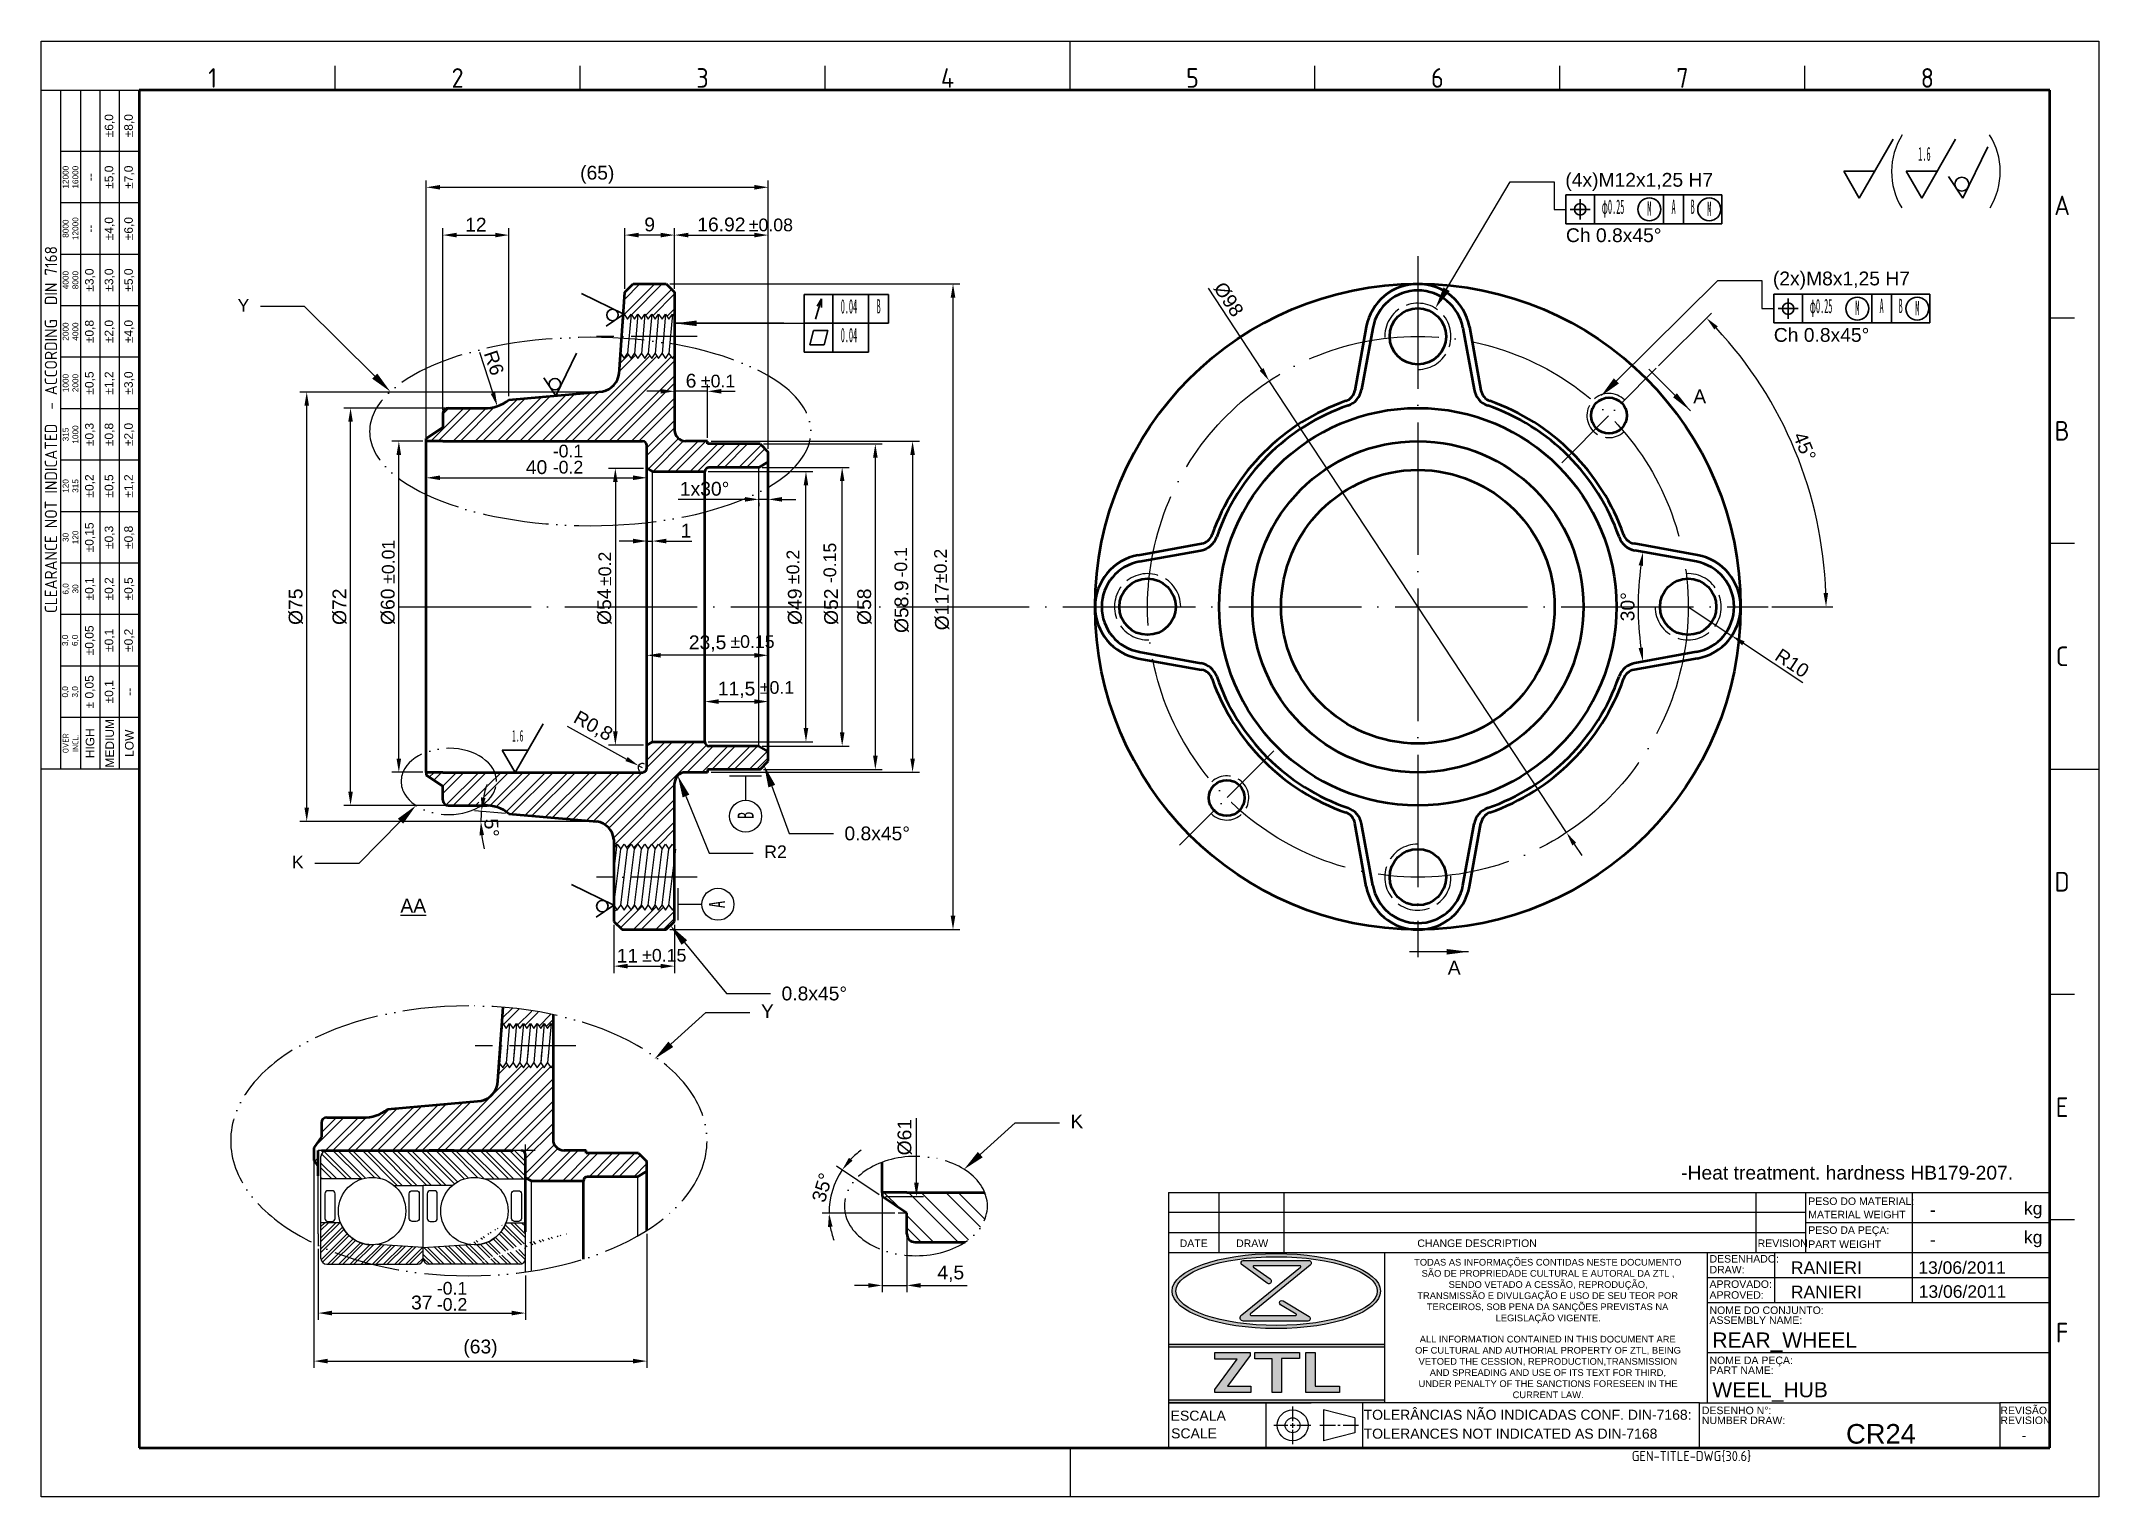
# Model space of a CAD drawing. Header units: millimetres. Extents: x 2626 to 2999, y 1108 to 1371.
import ezdxf
from ezdxf import colors
from ezdxf.entities.mleader import LeaderData, LeaderLine
from ezdxf.enums import TextEntityAlignment as Align
from ezdxf.math import Vec2, Vec3

# ---------------------------------------------------------------- set-up
doc = ezdxf.new("R2010")
doc.units = ezdxf.units.MM
for name, pattern in [('ACAD_ISO02W100', [15, 12, -3]), ('ACAD_ISO04W100', [30, 24, -3, 0, -3]), ('ACAD_ISO05W100', [33, 24, -3, 0, -3, 0, -3])]:
    doc.linetypes.add(name, pattern=pattern)
for name, color, linetype, lineweight in [('AM_0', 7, 'Continuous', 50), ('AM_8', 1, 'Continuous', 25), ('AM_BOR', 7, 'Continuous', 50), ('CAXA0', 7, 'Continuous', 70), ('CAXA3', 7, 'Continuous', 25), ('CAXA4', 3, 'Continuous', 25)]:
    doc.layers.add(name, color=color, linetype=linetype, lineweight=lineweight)
doc.styles.add('ACISOTS', font='isocp.shx', dxfattribs={"height": 1})
doc.styles.get("Standard").update_dxf_attribs({"font": 'arial.ttf'})
doc.styles.add('UserTxtStyle1', font='', dxfattribs={"width": 0.4})
doc.styles.add('UserTxtStyle3', font='', dxfattribs={"width": 0.4})
doc.styles.add('标准', font='', dxfattribs={"width": 0.667})
doc.styles.get('UserTxtStyle1').set_extended_font_data('FangSong_GB2312')
doc.styles.get('UserTxtStyle3').set_extended_font_data('FangSong_GB2312')
doc.styles.get('标准').set_extended_font_data('FangSong_GB2312')
doc.dimstyles.new('ISO-25', dxfattribs={"dimtxt": 2.5, "dimasz": 2.5, "dimexe": 1.25, "dimexo": 0.625, "dimtad": 1, "dimtxsty": 'Standard', "dimcen": 2.5, "dimadec": 0, "dimazin": 0, "dimtfac": 1, "dimtmove": 0, "dimatfit": 3, "dimfxl": 1, "dimarcsym": 0})

msp = doc.modelspace()

# ---------------------------------------------------------------- texts
at = {"attachment_point": 1}
for s, width, insert, char_height in [('±0.08', 18.23779, (2754.148, 1339.274), 2.3), ('Ch 0.8x45%%D', 40.20612, (2939.933, 1319.443), 2.5), ('±0.1', 18.23779, (2745.479, 1310.99), 2.3), ('A', 28.00005, (2925.335, 1308.313), 2.5), ('-0.1', 18.23779, (2718.623, 1298.309), 2.3), ('-0.2', 18.23779, (2718.623, 1295.382), 2.3), ('±0.15', 18.23779, (2750.817, 1263.784), 2.3), ('±0.1', 18.23779, (2756.155, 1255.472), 2.3), ('{\\LAA}', 28.00005, (2691.015, 1216.045), 2.5), ('±0.15', 18.23779, (2734.826, 1206.948), 2.3), ('A', 28.00005, (2880.845, 1204.818), 2.5), ('-0.1', 18.23779, (2697.606, 1146.624), 2.3), ('-0.2', 18.23779, (2697.606, 1143.697), 2.3)]:
    msp.add_mtext_dynamic_manual_height_columns(s, width=width, gutter_width=12.5, heights=[0], dxfattribs=dict(at, insert=insert, char_height=char_height))
at = {"color": 0, "attachment_point": 1}
for s, width, insert, char_height in [('Ch 0.8x45%%D', 40.20612, (2902.263, 1337.508), 2.5), ('\\pi-0.030453;TODAS AS INFORMAÇÕES CONTIDAS NESTE DOCUMENTO \\P\\pi1.3368;SÃO DE PROPRIEDADE CULTURAL E AUTORAL DA ZTL , \\P\\pi6.2214;SENDO VETADO A CESSÃO, REPRODUÇÃO, \\P\\pi0.5502;TRANSMISSÃO E DIVULGAÇÃO E USO DE SEU TEOR POR \\P\\pi2.2748;TERCEIROS, SOB PENA DA SANÇÕES PREVISTAS NA \\P\\pi14.743;LEGISLAÇÃO VIGENTE.', 48.28462, (2874.772, 1150.795), 1.21), ('\\pi0.99054;ALL INFORMATION CONTAINED IN THIS DOCUMENT ARE \\P\\pi0.14494;OF CULTURAL AND AUTHORIAL PROPERTY OF ZTL, BEING  \\P\\pi0.78254;VETOED THE CESSION, REPRODUCTION,TRANSMISSION \\P\\pi2.8043;AND SPREADING AND USE OF ITS TEXT FOR THIRD, \\P\\pi0.77387;UNDER PENALTY OF THE SANCTIONS FORESEEN IN THE \\P\\pi17.825;CURRENT LAW.', 48.28462, (2874.772, 1136.862), 1.21)]:
    msp.add_mtext_dynamic_manual_height_columns(s, width=width, gutter_width=12.5, heights=[0], dxfattribs=dict(at, insert=insert, char_height=char_height))
at = {"char_height": 2.3, "attachment_point": 1, "rotation": 90}
for s, insert in [('±0.01', (2687.661, 1273.079)), ('-0.15', (2767.691, 1273.223)), ('-0.1', (2780.554, 1274.228)), ('±0.2', (2787.754, 1273.223)), ('±0.2', (2726.908, 1272.696)), ('±0.2', (2761.003, 1273.048))]:
    msp.add_mtext_dynamic_manual_height_columns(s, width=18.23779, gutter_width=12.5, heights=[0], dxfattribs=dict(at, insert=insert))
at = {"insert": (2782.413, 1172.856), "char_height": 2.5, "attachment_point": 5, "rotation": 90}
msp.add_mtext('%%C61', dxfattribs=at)
at = {"insert": (2923.138, 1167.665), "char_height": 2.5, "width": 61.35624, "attachment_point": 1}
msp.add_mtext('-Heat treatment. hardness HB179-207.', dxfattribs=at)
at = {"layer": 'AM_8', "color": 0}
for s, height, p in [('PESO DO MATERIAL:', 1.36125, (2946.18, 1160.562)), ('kg', 2.2687, (2985.276, 1158.822)), ('MATERIAL WEIGHT', 1.36125, (2946.18, 1158.151)), ('PESO DA PEÇA:', 1.36125, (2946.18, 1155.33)), ('DATE', 1.3613, (2832.256, 1152.95)), ('DRAW', 1.3613, (2842.482, 1152.95)), ('CHANGE DESCRIPTION', 1.36125, (2875.328, 1152.95)), ('REVISION', 1.3613, (2937.007, 1152.95)), ('PART WEIGHT', 1.36125, (2946.18, 1152.79)), ('kg', 2.2687, (2985.276, 1153.588)), ('DESENHADO:', 1.3613, (2928.283, 1150.128)), ('DRAW:', 1.3613, (2928.283, 1148.17)), ('APROVADO:', 1.3613, (2928.283, 1145.544)), ('APROVED:', 1.3613, (2928.283, 1143.586)), ('NOME DO CONJUNTO:', 1.36125, (2928.283, 1140.816)), ('ASSEMBLY NAME:', 1.36125, (2928.283, 1139.023)), ('NOME DA PEÇA:', 1.36125, (2928.283, 1131.741)), ('PART NAME:', 1.3613, (2928.283, 1129.948)), ('ESCALA', 1.815, (2830.616, 1121.485)), ('TOLERÂNCIAS NÃO INDICADAS CONF. DIN-7168:', 1.815, (2865.584, 1121.654)), ('DESENHO N%%d:', 1.36125, (2926.898, 1122.666)), ('REVISÃO', 1.3613, (2981.005, 1122.666)), ('SCALE', 1.815, (2830.7, 1118.278)), ('TOLERANCES NOT INDICATED AS DIN-7168', 1.815, (2865.584, 1118.228)), ('NUMBER DRAW:', 1.36125, (2926.898, 1120.873)), ('REVISION', 1.3613, (2981.005, 1120.873))]:
    msp.add_text(s, height=height, dxfattribs=at).set_placement(p)
for p in [(2968.241, 1159.699), (2968.241, 1154.3)]:
    msp.add_attdef('-', text='', height=2.269, dxfattribs=at).set_placement(p, align=Align.MIDDLE_LEFT)
for tag, p, height in [('RANIERI', (2943.029, 1148.063), 2.269), ('13/06/2011', (2966.125, 1148.09), 2.269), ('RANIERI', (2943.027, 1143.672), 2.269), ('13/06/2011', (2966.198, 1143.748), 2.269), ('REAR_WHEEL', (2928.796, 1134.741), 2.723), ('WEEL_HUB', (2928.796, 1125.734), 2.723), ('CR24', (2953.02, 1117.328), 3.549)]:
    msp.add_attdef(tag, p, '', height=height, dxfattribs=at)
at = {"layer": 'AM_8', "color": 0, "style": 'ACISOTS'}
msp.add_attdef('GEN-TITLE-DWG{30.6}', (2914.193, 1114.16), '', height=1.815, dxfattribs=at)
at = {"layer": 'AM_8', "color": 0}
msp.add_attdef('-', text='', height=1.775, dxfattribs=at).set_placement((2985.3, 1118.827), align=Align.MIDDLE_CENTER)
at = {"layer": 'CAXA4', "color": 0, "style": '标准', "width": 0.667}
msp.add_text('B', height=2.9, rotation=90, dxfattribs=at).set_placement((2755.034, 1230.491))
at = {"layer": 'CAXA4', "color": 0, "linetype": 'Continuous', "lineweight": 25, "char_height": 2.6, "attachment_point": 1, "style": 'UserTxtStyle1'}
for s, insert in [('\\fFangSong_GB2312|b0|i0|p34;φ0.25 ', (2908.744, 1342.727)), ('\\fFangSong_GB2312|b0|i0|p34;A', (2921.4, 1342.727)), ('\\fFangSong_GB2312|b0|i0|p34;B', (2924.843, 1342.727)), ('\\fFangSong_GB2312|b0|i0|p34;M', (2917.014, 1342.393)), ('\\fFangSong_GB2312|b0|i0|p34;M', (2927.873, 1342.327)), ('\\fFangSong_GB2312|b0|i0|p34;φ0.25 ', (2946.445, 1324.737)), ('\\fFangSong_GB2312|b0|i0|p34;M', (2954.716, 1324.403)), ('\\fFangSong_GB2312|b0|i0|p34;A', (2959.102, 1324.737)), ('\\fFangSong_GB2312|b0|i0|p34;B', (2962.544, 1324.737)), ('\\fFangSong_GB2312|b0|i0|p34;M', (2965.575, 1324.336))]:
    msp.add_mtext(s, dxfattribs=dict(at, insert=insert))
at = {"layer": 'CAXA4', "color": 0, "linetype": 'Continuous', "lineweight": 25, "insert": (2746.927, 1214.351), "char_height": 2.9, "attachment_point": 1, "rotation": 90, "style": '标准'}
msp.add_mtext('\\fFangSong_GB2312|b0|i0|p34;A', dxfattribs=at)

# ---------------------------------------------------------------- blocks, each defined once
blk = doc.blocks.new('A3 ZTL')
for p, q in [((19.57, 280.82), (19.57, 9.78)), ((401.17, 280.82), (19.57, 280.82)), ((401.17, 9.78), (401.17, 280.82)), ((19.57, 9.78), (401.17, 9.78))]:
    blk.add_line(p, q)
at = {"layer": 'AM_BOR', "color": 135, "lineweight": 25}
for p, q in [((0, 0), (0, 290.61)), ((0, 290.61), (410.96, 290.61)), ((205.48, 280.82), (205.48, 290.61)), ((410.96, 290.61), (410.96, 0)), ((58.71, 280.82), (58.71, 285.71)), ((107.63, 280.82), (107.63, 285.71)), ((156.56, 280.82), (156.56, 285.71)), ((254.4, 280.82), (254.4, 285.71)), ((303.33, 280.82), (303.33, 285.71)), ((352.25, 280.82), (352.25, 285.71)), ((3.91, 145.3), (3.91, 280.82)), ((7.83, 280.82), (7.83, 145.3)), ((11.74, 280.82), (11.74, 145.3)), ((15.66, 145.3), (15.66, 280.82)), ((19.57, 268.59), (3.91, 268.59)), ((19.57, 258.32), (3.91, 258.32)), ((19.57, 248.04), (3.91, 248.04)), ((19.57, 237.77), (3.91, 237.77)), ((406.07, 235.32), (401.17, 235.32)), ((19.57, 227.5), (3.91, 227.5)), ((19.57, 217.22), (3.91, 217.22)), ((19.57, 206.95), (3.91, 206.95)), ((19.57, 196.67), (3.91, 196.67)), ((406.07, 190.31), (401.17, 190.31)), ((19.57, 186.4), (3.91, 186.4)), ((19.57, 176.13), (3.91, 176.13)), ((19.57, 165.85), (3.91, 165.85)), ((19.57, 155.58), (3.91, 155.58)), ((401.17, 145.3), (410.96, 145.3)), ((406.07, 100.29), (401.17, 100.29)), ((406.07, 55.28), (401.17, 55.28)), ((205.48, 9.78), (205.48, 0)), ((410.96, 0), (0, 0))]:
    blk.add_line(p, q, dxfattribs=at)
blk.add_lwpolyline([(19.57, 145.3), (0, 145.3), (0, 280.82), (19.57, 280.82)], close=True, dxfattribs=at)
at = {"layer": 'AM_BOR', "color": 135, "lineweight": 25, "style": 'ACISOTS'}
for s, p in [('1', (34.25, 283.27)), ('2', (83.17, 283.27)), ('3', (132.09, 283.27)), ('4', (181.02, 283.27)), ('5', (229.94, 283.27)), ('6', (278.86, 283.27)), ('7', (327.79, 283.27)), ('8', (376.71, 283.27)), ('A', (403.62, 257.83)), ('B', (403.62, 212.82)), ('C', (403.62, 167.81)), ('D', (403.62, 122.8)), ('E', (403.62, 77.79)), ('F', (403.62, 32.78))]:
    blk.add_text(s, height=3.91, dxfattribs=at).set_placement(p, align=Align.MIDDLE)
at = {"layer": 'AM_BOR', "color": 135, "lineweight": 25, "attachment_point": 5, "rotation": 90}
for s, insert, char_height, width in [('±6,0', (13.7, 273.73), 1.712, 10.274), ('±8,0', (17.61, 273.73), 1.712, 10.274), ('12000\\P16000', (5.87, 263.45), 1.174, 10.274), ('--', (9.78, 263.45), 1.712, 10.274), ('±5,0', (13.7, 263.45), 1.712, 10.274), ('±7,0', (17.61, 263.45), 1.712, 10.274), ('8000\\P12000', (5.87, 253.18), 1.174, 10.274), ('±4,0', (13.7, 253.18), 1.712, 10.274), ('±6,0', (17.61, 253.18), 1.712, 10.274), ('--', (9.78, 253.18), 1.712, 10.274), ('{\\Fisocp.shx|c0;CLEARANCE NOT INDICATED  - ACCORDING  DIN 7168}', (1.96, 213.06), 2.4462, 135.5186), ('4000\\P8000', (5.87, 242.91), 1.174, 10.274), ('±3,0', (9.78, 242.91), 1.712, 10.274), ('±3,0', (13.7, 242.91), 1.712, 10.274), ('±5,0', (17.61, 242.91), 1.712, 10.274), ('2000\\P4000', (5.87, 232.63), 1.174, 10.274), ('±0,8', (9.78, 232.63), 1.712, 10.274), ('±2,0', (13.7, 232.63), 1.712, 10.274), ('±4,0', (17.61, 232.63), 1.712, 10.274), ('1000\\P2000', (5.87, 222.36), 1.174, 10.274), ('±0,5', (9.78, 222.36), 1.712, 10.274), ('±1,2', (13.7, 222.36), 1.712, 10.274), ('±3,0', (17.61, 222.36), 1.712, 10.274), ('315\\P1000', (5.87, 212.08), 1.174, 10.274), ('±0,3', (9.78, 212.08), 1.712, 10.274), ('±0,8', (13.7, 212.08), 1.712, 10.274), ('±2,0', (17.61, 212.08), 1.712, 10.274), ('120\\P315', (5.87, 201.81), 1.174, 10.274), ('±0,2', (9.78, 201.81), 1.712, 10.274), ('±0,5', (13.7, 201.81), 1.712, 10.274), ('±1,2', (17.61, 201.81), 1.712, 10.274), ('±0,15', (9.78, 191.54), 1.712, 10.274), ('±0,3', (13.7, 191.54), 1.712, 10.274), ('±0,8', (17.61, 191.54), 1.712, 10.274), ('30\\P120', (5.87, 191.54), 1.174, 10.274), ('6,0\\P30', (5.87, 181.26), 1.174, 10.274), ('±0,1', (9.78, 181.26), 1.712, 10.274), ('±0,2', (13.7, 181.26), 1.712, 10.274), ('±0,5', (17.61, 181.26), 1.712, 10.274), ('±0,05', (9.78, 170.99), 1.712, 10.274), ('±0,1', (13.7, 170.99), 1.712, 10.274), ('±0,2', (17.61, 170.99), 1.712, 10.274), ('3,0\\P6,0', (5.87, 170.99), 1.174, 10.274), ('0,0\\P3,0', (5.87, 160.71), 1.174, 10.274), ('± 0,05', (9.78, 160.71), 1.712, 10.274), ('\\pt4.69206;±0,1', (13.7, 160.71), 1.7123, 10.274), ('--', (17.61, 160.71), 1.712, 10.274), ('{\\Fisocp.shx|c0;OVER\\PINCL.}', (5.87, 150.44), 1.1742, 10.274), ('HIGH', (9.78, 150.44), 1.712, 10.274), ('MEDIUM', (13.7, 150.44), 1.712, 10.274), ('LOW', (17.61, 150.44), 1.712, 10.274)]:
    blk.add_mtext(s, dxfattribs=dict(at, insert=insert, char_height=char_height, width=width))
blk = doc.blocks.new('CAXBLOCK36', base_point=(128.71, 82.65))
at = {"layer": 'CAXA4', "color": 0, "linetype": 'Continuous', "lineweight": 35}
for p, q in [((128.71, 82.65), (135.06, 93.65)), ((128.71, 82.65), (125.83, 87.65)), ((125.83, 87.65), (131.6, 87.65))]:
    blk.add_line(p, q, dxfattribs=at)
at = {"layer": 'CAXA4', "color": 0, "linetype": 'Continuous', "lineweight": 25, "insert": (128.05, 92.23), "char_height": 2.6, "attachment_point": 1, "style": 'UserTxtStyle3'}
blk.add_mtext('\\fFangSong_GB2312|b0|i0|p34;1.6', dxfattribs=at)
blk = doc.blocks.new('CAXBLOCK39', base_point=(-30.99, 72.15))
at = {"layer": 'CAXA4', "linetype": 'Continuous', "lineweight": 25}
blk.add_hatch(color=0, dxfattribs=at).paths.add_polyline_path([(-54.49, 72.15), (-50.49, 71.65), (-50.49, 72.65)], flags=0)
at = {"layer": 'CAXA4', "color": 0, "linetype": 'Continuous', "lineweight": 35}
for p, q in [((-30.99, 77.35), (-25.79, 77.35)), ((-30.99, 77.35), (-30.99, 66.95)), ((-27.87, 76.57), (-28.91, 72.93)), ((-27.87, 76.57), (-28.65, 75.27)), ((-27.87, 76.57), (-27.87, 75.01)), ((-25.79, 66.95), (-25.79, 77.35)), ((-25.79, 77.35), (-15.73, 77.35)), ((-19.3, 72.15), (-19.3, 77.35)), ((-15.73, 72.15), (-15.73, 77.35)), ((-54.49, 72.15), (-34.66, 72.15)), ((-30.99, 72.15), (-25.79, 72.15)), ((-25.79, 72.15), (-15.73, 72.15)), ((-19.3, 66.95), (-19.3, 72.15)), ((-29.3, 70.85), (-29.95, 68.25)), ((-27.35, 68.25), (-29.95, 68.25)), ((-29.3, 70.85), (-26.7, 70.85)), ((-27.35, 68.25), (-26.7, 70.85)), ((-25.79, 66.95), (-30.99, 66.95)), ((-25.79, 66.95), (-19.3, 66.95))]:
    blk.add_line(p, q, dxfattribs=at)
at = {"layer": 'CAXA4', "color": 0, "linetype": 'Continuous', "lineweight": 25}
blk.add_line((-34.66, 72.15), (-30.99, 72.15), dxfattribs=at)
at = {"layer": 'CAXA4', "color": 0, "linetype": 'Continuous', "lineweight": 25, "char_height": 2.6, "attachment_point": 1, "style": 'UserTxtStyle1'}
for s, insert in [('\\fFangSong_GB2312|b0|i0|p34;0.04', (-24.36, 76.53)), ('\\fFangSong_GB2312|b0|i0|p34;B', (-17.87, 76.53)), ('\\fFangSong_GB2312|b0|i0|p34;0.04', (-24.36, 71.33))]:
    blk.add_mtext(s, dxfattribs=dict(at, insert=insert))
blk = doc.blocks.new('*D130')
at = {"color": 0, "lineweight": -2}
for p, q in [((2746.82, 1293.45), (2765.77, 1293.45)), ((2764.52, 1246.95), (2764.52, 1290.95)), ((2746.82, 1244.45), (2765.77, 1244.45))]:
    blk.add_line(p, q, dxfattribs=at)
at = {"color": 0}
for points in [[(2764.1, 1290.95), (2764.93, 1290.95), (2764.52, 1293.45)], [(2764.1, 1246.95), (2764.93, 1246.95), (2764.52, 1244.45)]]:
    blk.add_solid(points, dxfattribs=at)
at = {"layer": 'Defpoints', "color": 0}
for p in [(2746.19, 1293.45), (2764.52, 1293.45), (2746.19, 1244.45)]:
    blk.add_point(p, dxfattribs=at)
at = {"color": 0, "insert": (2762.54, 1268.95), "char_height": 2.5, "attachment_point": 5, "rotation": 90}
blk.add_mtext('%%C49', dxfattribs=at)
blk = doc.blocks.new('*D131')
at = {"color": 0, "lineweight": -2}
for p, q in [((2756.58, 1294.2), (2772.33, 1294.2)), ((2771.08, 1246.2), (2771.08, 1291.7)), ((2756.58, 1243.7), (2772.33, 1243.7))]:
    blk.add_line(p, q, dxfattribs=at)
at = {"color": 0}
for points in [[(2770.67, 1291.7), (2771.5, 1291.7), (2771.08, 1294.2)], [(2770.67, 1246.2), (2771.5, 1246.2), (2771.08, 1243.7)]]:
    blk.add_solid(points, dxfattribs=at)
at = {"layer": 'Defpoints', "color": 0}
for p in [(2755.96, 1294.2), (2771.08, 1294.2), (2755.96, 1243.7)]:
    blk.add_point(p, dxfattribs=at)
at = {"color": 0, "insert": (2769.11, 1268.95), "char_height": 2.5, "attachment_point": 5, "rotation": 90}
blk.add_mtext('%%C52', dxfattribs=at)
blk = doc.blocks.new('*D132')
at = {"color": 0, "lineweight": -2}
for p, q in [((2739.82, 1327.45), (2792.42, 1327.45)), ((2791.17, 1212.95), (2791.17, 1324.95)), ((2739.82, 1210.45), (2792.42, 1210.45))]:
    blk.add_line(p, q, dxfattribs=at)
at = {"color": 0}
for points in [[(2790.75, 1324.95), (2791.59, 1324.95), (2791.17, 1327.45)], [(2790.75, 1212.95), (2791.59, 1212.95), (2791.17, 1210.45)]]:
    blk.add_solid(points, dxfattribs=at)
at = {"layer": 'Defpoints', "color": 0}
for p in [(2739.19, 1327.45), (2791.17, 1327.45), (2739.19, 1210.45)]:
    blk.add_point(p, dxfattribs=at)
at = {"color": 0, "insert": (2789.2, 1268.95), "char_height": 2.5, "attachment_point": 5, "rotation": 90}
blk.add_mtext('%%C117', dxfattribs=at)
blk = doc.blocks.new('*D133')
at = {"color": 0, "lineweight": -2}
for p, q in [((2710.07, 1231.5), (2704.44, 1231.99)), ((2711.35, 1230.05), (2704.35, 1230.05))]:
    blk.add_line(p, q, dxfattribs=at)
for start, end in [(161.3673, 168.1837), (175, 180), (186.8163, 193.6327)]:
    blk.add_arc((2726.63, 1230.05), 21.03, start, end, dxfattribs=at)
at = {"color": 0}
for points in [[(2706.46, 1234.3), (2705.64, 1234.42), (2705.68, 1231.88)], [(2705.34, 1227.53), (2706.17, 1227.58), (2705.6, 1230.05)]]:
    blk.add_solid(points, dxfattribs=at)
at = {"layer": 'Defpoints', "color": 0}
for p in [(2705.64, 1231.27), (2710.69, 1231.45), (2711.97, 1230.05), (2726.63, 1230.05), (2726.63, 1230.05)]:
    blk.add_point(p, dxfattribs=at)
at = {"color": 0, "insert": (2707.53, 1228.91), "char_height": 2.5, "attachment_point": 5, "rotation": 273.4361}
blk.add_mtext('5°', dxfattribs=at)
blk = doc.blocks.new('*D134')
at = {"color": 0, "lineweight": -2}
blk.add_line((2705.33, 1315.04), (2707.79, 1307.66), dxfattribs=at)
at = {"color": 0}
blk.add_solid([(2708.18, 1307.79), (2707.39, 1307.52), (2708.58, 1305.29)], dxfattribs=at)
at = {"layer": 'Defpoints', "color": 0}
for p in [(2706.46, 1311.64), (2708.58, 1305.29)]:
    blk.add_point(p, dxfattribs=at)
at = {"color": 0, "insert": (2707.97, 1313.13), "char_height": 2.5, "attachment_point": 5, "rotation": 288.4349}
blk.add_mtext('R6', dxfattribs=at)
blk = doc.blocks.new('*D135')
at = {"color": 0, "lineweight": -2}
for p, q in [((2777.78, 1162.43), (2770.03, 1167.6)), ((2780.63, 1159.08), (2767.45, 1159.08))]:
    blk.add_line(p, q, dxfattribs=at)
for start, end in [(125.9675, 136.1387), (146.3099, 180), (190.1712, 200.3425)]:
    blk.add_arc((2782.8, 1159.08), 14.1, start, end, dxfattribs=at)
at = {"color": 0}
for points in [[(2772.96, 1168.59), (2772.31, 1169.12), (2771.07, 1166.91)], [(2768.51, 1156.56), (2769.34, 1156.63), (2768.7, 1159.08)]]:
    blk.add_solid(points, dxfattribs=at)
at = {"layer": 'Defpoints', "color": 0}
for p in [(2769.77, 1164.47), (2778.3, 1162.08), (2781.26, 1159.08), (2782.8, 1159.08), (2782.8, 1159.08)]:
    blk.add_point(p, dxfattribs=at)
at = {"color": 0, "insert": (2767.48, 1163.72), "char_height": 2.5, "attachment_point": 5, "rotation": 73.155}
blk.add_mtext('35%%D', dxfattribs=at)
blk = doc.blocks.new('*D109')
at = {"color": 0, "lineweight": -2}
for p, q in [((2778.3, 1162.21), (2778.3, 1144.74)), ((2782.8, 1154.71), (2782.8, 1144.74)), ((2775.8, 1145.99), (2773.3, 1145.99)), ((2778.3, 1145.99), (2782.8, 1145.99)), ((2785.3, 1145.99), (2793.72, 1145.99))]:
    blk.add_line(p, q, dxfattribs=at)
at = {"color": 0}
for points in [[(2775.8, 1146.41), (2775.8, 1145.57), (2778.3, 1145.99)], [(2785.3, 1146.41), (2785.3, 1145.57), (2782.8, 1145.99)]]:
    blk.add_solid(points, dxfattribs=at)
at = {"layer": 'Defpoints', "color": 0}
for p in [(2778.3, 1162.83), (2782.8, 1155.33), (2782.8, 1145.99)]:
    blk.add_point(p, dxfattribs=at)
at = {"color": 0, "insert": (2790.76, 1148.11), "char_height": 2.5, "attachment_point": 5}
blk.add_mtext('4,5', dxfattribs=at)
blk = doc.blocks.new('*D110')
at = {"color": 0, "lineweight": -2}
for p, q in [((2699.07, 1304.95), (2680.73, 1304.95)), ((2681.98, 1235.45), (2681.98, 1302.45)), ((2699.07, 1232.95), (2680.73, 1232.95))]:
    blk.add_line(p, q, dxfattribs=at)
at = {"color": 0}
for points in [[(2681.56, 1302.45), (2682.39, 1302.45), (2681.98, 1304.95)], [(2681.56, 1235.45), (2682.39, 1235.45), (2681.98, 1232.95)]]:
    blk.add_solid(points, dxfattribs=at)
at = {"layer": 'Defpoints', "color": 0}
for p in [(2681.98, 1304.95), (2699.69, 1304.95), (2699.69, 1232.95)]:
    blk.add_point(p, dxfattribs=at)
at = {"color": 0, "insert": (2680, 1268.95), "char_height": 2.5, "attachment_point": 5, "rotation": 90}
blk.add_mtext('%%C72', dxfattribs=at)
blk = doc.blocks.new('*D111')
at = {"color": 0, "lineweight": -2}
for p, q in [((2695.07, 1298.95), (2689.48, 1298.95)), ((2690.73, 1241.45), (2690.73, 1296.45)), ((2695.07, 1238.95), (2689.48, 1238.95))]:
    blk.add_line(p, q, dxfattribs=at)
at = {"color": 0}
for points in [[(2690.31, 1296.45), (2691.14, 1296.45), (2690.73, 1298.95)], [(2690.31, 1241.45), (2691.14, 1241.45), (2690.73, 1238.95)]]:
    blk.add_solid(points, dxfattribs=at)
at = {"layer": 'Defpoints', "color": 0}
for p in [(2690.73, 1298.95), (2695.69, 1298.95), (2695.69, 1238.95)]:
    blk.add_point(p, dxfattribs=at)
at = {"color": 0, "insert": (2688.76, 1268.95), "char_height": 2.5, "attachment_point": 5, "rotation": 90}
blk.add_mtext('%%C60', dxfattribs=at)
blk = doc.blocks.new('*D112')
at = {"color": 0, "lineweight": -2}
for p, q in [((2735.07, 1294.02), (2728.72, 1294.02)), ((2729.97, 1291.52), (2729.97, 1246.37)), ((2735.07, 1243.87), (2728.72, 1243.87))]:
    blk.add_line(p, q, dxfattribs=at)
at = {"color": 0}
for points in [[(2729.55, 1291.52), (2730.39, 1291.52), (2729.97, 1294.02)], [(2729.55, 1246.37), (2730.39, 1246.37), (2729.97, 1243.87)]]:
    blk.add_solid(points, dxfattribs=at)
at = {"layer": 'Defpoints', "color": 0}
for p in [(2735.69, 1294.02), (2729.97, 1243.87), (2735.69, 1243.87)]:
    blk.add_point(p, dxfattribs=at)
at = {"color": 0, "insert": (2728, 1268.95), "char_height": 2.5, "attachment_point": 5, "rotation": 90}
blk.add_mtext('%%C54', dxfattribs=at)
blk = doc.blocks.new('*D105')
at = {"color": 0, "lineweight": -2}
for p, q in [((2733.19, 1280.85), (2730.69, 1280.85)), ((2735.69, 1281.47), (2735.69, 1282.1)), ((2735.69, 1280.85), (2736.69, 1280.85)), ((2736.69, 1281.47), (2736.69, 1282.1)), ((2739.19, 1280.85), (2743.86, 1280.85))]:
    blk.add_line(p, q, dxfattribs=at)
at = {"color": 0}
for points in [[(2733.19, 1281.27), (2733.19, 1280.43), (2735.69, 1280.85)], [(2739.19, 1281.27), (2739.19, 1280.43), (2736.69, 1280.85)]]:
    blk.add_solid(points, dxfattribs=at)
at = {"layer": 'Defpoints', "color": 0}
for p in [(2735.69, 1280.85), (2736.69, 1280.85), (2736.69, 1280.85)]:
    blk.add_point(p, dxfattribs=at)
at = {"color": 0, "insert": (2742.78, 1282.73), "char_height": 2.5, "attachment_point": 5}
blk.add_mtext('1', dxfattribs=at)
blk = doc.blocks.new('*D113')
at = {"color": 0, "lineweight": -2}
for p, q in [((2731.69, 1326.57), (2731.69, 1337.53)), ((2738.19, 1336.28), (2734.19, 1336.28)), ((2740.69, 1326.57), (2740.69, 1337.53))]:
    blk.add_line(p, q, dxfattribs=at)
at = {"color": 0}
for points in [[(2734.19, 1336.7), (2734.19, 1335.87), (2731.69, 1336.28)], [(2738.19, 1336.7), (2738.19, 1335.87), (2740.69, 1336.28)]]:
    blk.add_solid(points, dxfattribs=at)
at = {"layer": 'Defpoints', "color": 0}
for p in [(2731.69, 1336.28), (2731.69, 1325.95), (2740.69, 1325.95)]:
    blk.add_point(p, dxfattribs=at)
at = {"color": 0, "insert": (2736.19, 1338.19), "char_height": 2.5, "attachment_point": 5}
blk.add_mtext('9', dxfattribs=at)
blk = doc.blocks.new('*D114')
at = {"color": 0, "lineweight": -2}
for p, q in [((2729.69, 1211.32), (2729.69, 1202.59)), ((2740.69, 1211.32), (2740.69, 1202.59)), ((2732.19, 1203.84), (2738.19, 1203.84))]:
    blk.add_line(p, q, dxfattribs=at)
at = {"color": 0}
for points in [[(2732.19, 1204.25), (2732.19, 1203.42), (2729.69, 1203.84)], [(2738.19, 1204.25), (2738.19, 1203.42), (2740.69, 1203.84)]]:
    blk.add_solid(points, dxfattribs=at)
at = {"layer": 'Defpoints', "color": 0}
for p in [(2729.69, 1211.95), (2740.69, 1211.95), (2740.69, 1203.84)]:
    blk.add_point(p, dxfattribs=at)
at = {"color": 0, "insert": (2732.15, 1205.72), "char_height": 2.5, "attachment_point": 5}
blk.add_mtext('11', dxfattribs=at)
blk = doc.blocks.new('*D106')
at = {"color": 0, "lineweight": -2}
for p, q in [((2746.19, 1252.39), (2746.19, 1253.02)), ((2748.69, 1251.77), (2755.19, 1251.77)), ((2757.69, 1252.39), (2757.69, 1253.02))]:
    blk.add_line(p, q, dxfattribs=at)
at = {"color": 0}
for points in [[(2748.69, 1252.18), (2748.69, 1251.35), (2746.19, 1251.77)], [(2755.19, 1252.18), (2755.19, 1251.35), (2757.69, 1251.77)]]:
    blk.add_solid(points, dxfattribs=at)
at = {"layer": 'Defpoints', "color": 0}
for p in [(2746.19, 1251.77), (2757.69, 1251.77), (2757.69, 1251.77)]:
    blk.add_point(p, dxfattribs=at)
at = {"color": 0, "insert": (2751.94, 1253.89), "char_height": 2.5, "attachment_point": 5}
blk.add_mtext('11,5', dxfattribs=at)
blk = doc.blocks.new('*D107')
at = {"color": 0, "lineweight": -2}
for p, q in [((2735.69, 1260.77), (2735.69, 1261.4)), ((2757.69, 1260.77), (2757.69, 1261.4)), ((2755.19, 1260.15), (2738.19, 1260.15))]:
    blk.add_line(p, q, dxfattribs=at)
at = {"color": 0}
for points in [[(2738.19, 1260.56), (2738.19, 1259.73), (2735.69, 1260.15)], [(2755.19, 1260.56), (2755.19, 1259.73), (2757.69, 1260.15)]]:
    blk.add_solid(points, dxfattribs=at)
at = {"layer": 'Defpoints', "color": 0}
for p in [(2735.69, 1260.15), (2735.69, 1260.15), (2757.69, 1260.15)]:
    blk.add_point(p, dxfattribs=at)
at = {"color": 0, "insert": (2746.69, 1262.27), "char_height": 2.5, "attachment_point": 5}
blk.add_mtext('23,5', dxfattribs=at)
blk = doc.blocks.new('*D115')
at = {"color": 0, "lineweight": -2}
for p, q in [((2721.26, 1247.34), (2732.01, 1241.35)), ((2734.89, 1239.75), (2734.19, 1240.14))]:
    blk.add_line(p, q, dxfattribs=at)
blk.add_arc((2734.89, 1239.75), 0.8, 61.34, 225.2377, dxfattribs=at)
at = {"color": 0}
blk.add_solid([(2732.21, 1241.72), (2731.81, 1240.99), (2734.19, 1240.14)], dxfattribs=at)
at = {"layer": 'Defpoints', "color": 0}
for p in [(2734.19, 1240.14), (2734.89, 1239.75)]:
    blk.add_point(p, dxfattribs=at)
at = {"color": 0, "insert": (2725.88, 1247.21), "char_height": 2.5, "attachment_point": 5, "rotation": 330.8646}
blk.add_mtext('R0,8', dxfattribs=at)
blk = doc.blocks.new('*D116')
at = {"color": 0, "lineweight": -2}
for p, q in [((2740.69, 1308.61), (2740.69, 1309.23)), ((2746.69, 1299.57), (2746.69, 1309.23)), ((2738.19, 1307.98), (2735.69, 1307.98)), ((2746.69, 1307.98), (2740.69, 1307.98)), ((2749.19, 1307.98), (2751.69, 1307.98))]:
    blk.add_line(p, q, dxfattribs=at)
at = {"color": 0}
for points in [[(2738.19, 1308.4), (2738.19, 1307.56), (2740.69, 1307.98)], [(2749.19, 1308.4), (2749.19, 1307.56), (2746.69, 1307.98)]]:
    blk.add_solid(points, dxfattribs=at)
at = {"layer": 'Defpoints', "color": 0}
for p in [(2740.69, 1307.98), (2740.69, 1307.98), (2746.69, 1298.95)]:
    blk.add_point(p, dxfattribs=at)
at = {"color": 0, "insert": (2743.69, 1309.88), "char_height": 2.5, "attachment_point": 5}
blk.add_mtext('6', dxfattribs=at)
blk = doc.blocks.new('CAXBLOCK51', base_point=(-60.7, -18.44))
at = {"layer": 'CAXA4', "color": 0, "linetype": 'Continuous', "lineweight": 35}
for q in [(-70.29, -13.74), (-64.73, -21.15)]:
    blk.add_line((-60.7, -18.44), q, dxfattribs=at)
blk.add_circle((-63.3, -18.62), 1.3, dxfattribs=at)
blk = doc.blocks.new('*D117')
at = {"color": 0, "lineweight": -2}
for p, q in [((2698.69, 1304.57), (2698.69, 1337.53)), ((2701.19, 1336.28), (2708.19, 1336.28)), ((2710.69, 1307.07), (2710.69, 1337.53))]:
    blk.add_line(p, q, dxfattribs=at)
at = {"color": 0}
for points in [[(2701.19, 1336.7), (2701.19, 1335.87), (2698.69, 1336.28)], [(2708.19, 1336.7), (2708.19, 1335.87), (2710.69, 1336.28)]]:
    blk.add_solid(points, dxfattribs=at)
at = {"layer": 'Defpoints', "color": 0}
for p in [(2710.69, 1336.28), (2710.69, 1306.45), (2698.69, 1303.95)]:
    blk.add_point(p, dxfattribs=at)
at = {"color": 0, "insert": (2704.69, 1338.16), "char_height": 2.5, "attachment_point": 5}
blk.add_mtext('12', dxfattribs=at)
blk = doc.blocks.new('*D108')
at = {"color": 0, "lineweight": -2}
for p, q in [((2753.46, 1288.4), (2741.35, 1288.4)), ((2757.69, 1288.4), (2755.96, 1288.4)), ((2755.96, 1287.77), (2755.96, 1287.15)), ((2757.69, 1287.77), (2757.69, 1287.15)), ((2760.19, 1288.4), (2762.69, 1288.4))]:
    blk.add_line(p, q, dxfattribs=at)
at = {"color": 0}
for points in [[(2753.46, 1288.82), (2753.46, 1287.98), (2755.96, 1288.4)], [(2760.19, 1288.82), (2760.19, 1287.98), (2757.69, 1288.4)]]:
    blk.add_solid(points, dxfattribs=at)
at = {"layer": 'Defpoints', "color": 0}
for p in [(2755.96, 1288.4), (2755.96, 1288.4), (2757.69, 1288.4)]:
    blk.add_point(p, dxfattribs=at)
at = {"color": 0, "insert": (2746.15, 1290.3), "char_height": 2.5, "attachment_point": 5}
blk.add_mtext('1x30%%d', dxfattribs=at)
blk = doc.blocks.new('*D118')
at = {"color": 0, "lineweight": -2}
for p, q in [((2919.06, 1312.59), (2928.62, 1322.14)), ((2939.55, 1268.95), (2950.65, 1268.95))]:
    blk.add_line(p, q, dxfattribs=at)
blk.add_arc((2875.42, 1268.95), 73.98, 1.9364, 43.0636, dxfattribs=at)
at = {"color": 0}
for points in [[(2929.17, 1319.17), (2929.77, 1319.75), (2927.73, 1321.26)], [(2949.77, 1271.45), (2948.94, 1271.44), (2949.4, 1268.95)]]:
    blk.add_solid(points, dxfattribs=at)
at = {"layer": 'Defpoints', "color": 0}
for p in [(2918.62, 1312.15), (2901.51, 1295.03), (2946.88, 1288.09), (2690.69, 1268.95), (2938.92, 1268.95)]:
    blk.add_point(p, dxfattribs=at)
at = {"color": 0, "insert": (2945.52, 1297.98), "char_height": 2.5, "attachment_point": 5, "rotation": 292.5}
blk.add_mtext('45°', dxfattribs=at)
blk = doc.blocks.new('*D119')
at = {"color": 0, "lineweight": -2}
for p, q in [((2837.39, 1326.69), (2847.1, 1311.95)), ((2902.37, 1228.03), (2848.47, 1309.86)), ((2903.75, 1225.95), (2905.12, 1223.86))]:
    blk.add_line(p, q, dxfattribs=at)
at = {"color": 0}
for points in [[(2847.44, 1312.18), (2846.75, 1311.72), (2848.47, 1309.86)], [(2904.1, 1226.18), (2903.4, 1225.72), (2902.37, 1228.03)]]:
    blk.add_solid(points, dxfattribs=at)
at = {"layer": 'Defpoints', "color": 0}
for p in [(2848.47, 1309.86), (2902.37, 1228.03)]:
    blk.add_point(p, dxfattribs=at)
at = {"color": 0, "insert": (2841.11, 1324.62), "char_height": 2.5, "attachment_point": 5, "rotation": 303.3743}
blk.add_mtext('%%C98', dxfattribs=at)
blk = doc.blocks.new('*D120')
at = {"color": 0, "lineweight": -2}
for p, q in [((2924.42, 1268.95), (2932.34, 1263.69)), ((2945.21, 1255.15), (2934.42, 1262.31))]:
    blk.add_line(p, q, dxfattribs=at)
at = {"color": 0}
blk.add_solid([(2934.65, 1262.66), (2934.19, 1261.96), (2932.34, 1263.69)], dxfattribs=at)
at = {"layer": 'Defpoints', "color": 0}
for p in [(2924.42, 1268.95), (2932.34, 1263.69)]:
    blk.add_point(p, dxfattribs=at)
at = {"color": 0, "insert": (2943.25, 1258.73), "char_height": 2.5, "attachment_point": 5, "rotation": 326.4273}
blk.add_mtext('R10', dxfattribs=at)
blk = doc.blocks.new('*D121')
at = {"color": 0, "lineweight": -2}
blk.add_arc((2971.08, 1268.95), 55.74, 172.3128, 187.6872, dxfattribs=at)
at = {"color": 0}
for points in [[(2915.43, 1276.47), (2916.25, 1276.34), (2916.23, 1278.87)], [(2916.25, 1261.56), (2915.43, 1261.43), (2916.23, 1259.02)]]:
    blk.add_solid(points, dxfattribs=at)
at = {"layer": 'Defpoints', "color": 0}
for p in [(2914.76, 1279.14), (2925.91, 1277.12), (2915.44, 1272.27), (2925.91, 1260.77), (2914.76, 1258.75)]:
    blk.add_point(p, dxfattribs=at)
at = {"color": 0, "insert": (2913.44, 1268.95), "char_height": 2.5, "attachment_point": 5, "rotation": 90}
blk.add_mtext('30%%d', dxfattribs=at)
blk = doc.blocks.new('*D122')
at = {"color": 0, "lineweight": -2}
for p, q in [((2756.82, 1298.45), (2778.34, 1298.45)), ((2777.09, 1295.95), (2777.09, 1241.95)), ((2756.82, 1239.45), (2778.34, 1239.45))]:
    blk.add_line(p, q, dxfattribs=at)
at = {"color": 0}
for points in [[(2776.68, 1295.95), (2777.51, 1295.95), (2777.09, 1298.45)], [(2776.68, 1241.95), (2777.51, 1241.95), (2777.09, 1239.45)]]:
    blk.add_solid(points, dxfattribs=at)
at = {"layer": 'Defpoints', "color": 0}
for p in [(2756.19, 1298.45), (2756.19, 1239.45), (2777.09, 1239.45)]:
    blk.add_point(p, dxfattribs=at)
at = {"color": 0, "insert": (2775.12, 1268.95), "char_height": 2.5, "attachment_point": 5, "rotation": 90}
blk.add_mtext('%%C58', dxfattribs=at)
blk = doc.blocks.new('*D123')
at = {"color": 0, "lineweight": -2}
for p, q in [((2747.32, 1298.95), (2785.09, 1298.95)), ((2783.84, 1296.45), (2783.84, 1241.45)), ((2747.32, 1238.95), (2785.09, 1238.95))]:
    blk.add_line(p, q, dxfattribs=at)
at = {"color": 0}
for points in [[(2783.43, 1296.45), (2784.26, 1296.45), (2783.84, 1298.95)], [(2783.43, 1241.45), (2784.26, 1241.45), (2783.84, 1238.95)]]:
    blk.add_solid(points, dxfattribs=at)
at = {"layer": 'Defpoints', "color": 0}
for p in [(2746.69, 1298.95), (2746.69, 1238.95), (2783.84, 1238.95)]:
    blk.add_point(p, dxfattribs=at)
at = {"color": 0, "insert": (2781.87, 1268.95), "char_height": 2.5, "attachment_point": 5, "rotation": 90}
blk.add_mtext('%%C58.9', dxfattribs=at)
blk = doc.blocks.new('*D124')
at = {"color": 0, "lineweight": -2}
for p, q in [((2695.69, 1299.57), (2695.69, 1346.19)), ((2698.19, 1344.94), (2755.19, 1344.94)), ((2757.69, 1297.57), (2757.69, 1346.19))]:
    blk.add_line(p, q, dxfattribs=at)
at = {"color": 0}
for points in [[(2698.19, 1345.36), (2698.19, 1344.53), (2695.69, 1344.94)], [(2755.19, 1345.36), (2755.19, 1344.53), (2757.69, 1344.94)]]:
    blk.add_solid(points, dxfattribs=at)
at = {"layer": 'Defpoints', "color": 0}
for p in [(2757.69, 1344.94), (2695.69, 1298.95), (2757.69, 1296.95)]:
    blk.add_point(p, dxfattribs=at)
at = {"color": 0, "insert": (2726.69, 1347.21), "char_height": 2.5, "attachment_point": 5}
blk.add_mtext('(65)', dxfattribs=at)
blk = doc.blocks.new('*D125')
at = {"color": 0, "lineweight": -2}
for p, q in [((2695.69, 1298.32), (2695.69, 1291.06)), ((2735.69, 1297.52), (2735.69, 1291.06)), ((2698.19, 1292.31), (2733.19, 1292.31))]:
    blk.add_line(p, q, dxfattribs=at)
at = {"color": 0}
for points in [[(2698.19, 1292.73), (2698.19, 1291.9), (2695.69, 1292.31)], [(2733.19, 1292.73), (2733.19, 1291.9), (2735.69, 1292.31)]]:
    blk.add_solid(points, dxfattribs=at)
at = {"layer": 'Defpoints', "color": 0}
for p in [(2695.69, 1298.95), (2735.69, 1298.15), (2735.69, 1292.31)]:
    blk.add_point(p, dxfattribs=at)
at = {"color": 0, "insert": (2715.69, 1294.22), "char_height": 2.5, "attachment_point": 5}
blk.add_mtext('40', dxfattribs=at)
blk = doc.blocks.new('*D126')
at = {"color": 0, "lineweight": -2}
for p, q in [((2676.1, 1152.63), (2676.1, 1139.73)), ((2713.69, 1147.81), (2713.69, 1139.73)), ((2678.6, 1140.98), (2711.19, 1140.98))]:
    blk.add_line(p, q, dxfattribs=at)
at = {"color": 0}
for points in [[(2678.6, 1141.4), (2678.6, 1140.56), (2676.1, 1140.98)], [(2711.19, 1141.4), (2711.19, 1140.56), (2713.69, 1140.98)]]:
    blk.add_solid(points, dxfattribs=at)
at = {"layer": 'Defpoints', "color": 0}
for p in [(2676.1, 1153.25), (2713.69, 1148.43), (2713.69, 1140.98)]:
    blk.add_point(p, dxfattribs=at)
at = {"color": 0, "insert": (2694.89, 1142.88), "char_height": 2.5, "attachment_point": 5}
blk.add_mtext('37', dxfattribs=at)
blk = doc.blocks.new('*D127')
at = {"color": 0, "lineweight": -2}
for p, q in [((2675.35, 1170.31), (2675.35, 1131.03)), ((2735.69, 1155.32), (2735.69, 1131.03)), ((2677.85, 1132.28), (2733.19, 1132.28))]:
    blk.add_line(p, q, dxfattribs=at)
at = {"color": 0}
for points in [[(2677.85, 1132.7), (2677.85, 1131.86), (2675.35, 1132.28)], [(2733.19, 1132.7), (2733.19, 1131.86), (2735.69, 1132.28)]]:
    blk.add_solid(points, dxfattribs=at)
at = {"layer": 'Defpoints', "color": 0}
for p in [(2675.35, 1170.93), (2735.69, 1155.94), (2735.69, 1132.28)]:
    blk.add_point(p, dxfattribs=at)
at = {"color": 0, "insert": (2705.52, 1134.54), "char_height": 2.5, "attachment_point": 5}
blk.add_mtext('(63)', dxfattribs=at)
blk = doc.blocks.new('*D128')
at = {"color": 0, "lineweight": -2}
for p, q in [((2740.69, 1326.57), (2740.69, 1337.53)), ((2743.19, 1336.28), (2755.19, 1336.28)), ((2757.69, 1328.07), (2757.69, 1337.53))]:
    blk.add_line(p, q, dxfattribs=at)
at = {"color": 0}
for points in [[(2743.19, 1336.7), (2743.19, 1335.87), (2740.69, 1336.28)], [(2755.19, 1336.7), (2755.19, 1335.87), (2757.69, 1336.28)]]:
    blk.add_solid(points, dxfattribs=at)
at = {"layer": 'Defpoints', "color": 0}
for p in [(2757.69, 1336.28), (2740.69, 1325.95), (2757.69, 1327.45)]:
    blk.add_point(p, dxfattribs=at)
at = {"color": 0, "insert": (2749.19, 1338.19), "char_height": 2.5, "attachment_point": 5}
blk.add_mtext('16.92', dxfattribs=at)
blk = doc.blocks.new('*D129')
at = {"color": 0, "lineweight": -2}
for p, q in [((2726.08, 1307.85), (2672.78, 1307.85)), ((2674.03, 1232.55), (2674.03, 1305.35)), ((2726, 1230.05), (2672.78, 1230.05))]:
    blk.add_line(p, q, dxfattribs=at)
at = {"color": 0}
for points in [[(2673.62, 1305.35), (2674.45, 1305.35), (2674.03, 1307.85)], [(2673.62, 1232.55), (2674.45, 1232.55), (2674.03, 1230.05)]]:
    blk.add_solid(points, dxfattribs=at)
at = {"layer": 'Defpoints', "color": 0}
for p in [(2674.03, 1307.85), (2726.7, 1307.85), (2726.63, 1230.05)]:
    blk.add_point(p, dxfattribs=at)
at = {"color": 0, "insert": (2672.06, 1268.95), "char_height": 2.5, "attachment_point": 5, "rotation": 90}
blk.add_mtext('%%C75', dxfattribs=at)

# ---------------------------------------------------------------- dimensions: what is measured, and where the dimension line sits
for base, p1, p2, text, picture, middle in [((2757.69, 1344.942), (2695.69, 1298.947), (2757.69, 1296.947), '(65)', '*D124', (2726.69, 1347.206)), ((2757.69, 1336.284), (2740.69, 1325.947), (2757.69, 1327.447), '16.92', '*D128', (2749.19, 1338.185)), ((2735.688, 1132.281), (2675.346, 1170.931), (2735.688, 1155.943), '(63)', '*D127', (2705.517, 1134.545)), ((2713.688, 1140.981), (2676.098, 1153.251), (2713.688, 1148.433), '37', '*D126', (2694.893, 1142.884))]:
    dim = msp.add_linear_dim(base=base, p1=p1, p2=p2, text=text, dimstyle='ISO-25')
    dim.commit()
    dim.dimension.update_dxf_attribs({"geometry": picture, "text_midpoint": middle})
for base, p1, p2, picture, middle in [((2710.69, 1336.284), (2698.69, 1303.947), (2710.69, 1306.447), '*D117', (2704.69, 1338.164)), ((2731.69, 1336.284), (2740.69, 1325.947), (2731.69, 1325.947), '*D113', (2736.19, 1338.185)), ((2740.69, 1307.981), (2746.69, 1298.947), (2740.69, 1307.981), '*D116', (2743.69, 1309.882)), ((2736.69, 1280.849), (2735.69, 1280.849), (2736.69, 1280.849), '*D105', (2742.776, 1282.73)), ((2757.69, 1251.766), (2746.19, 1251.766), (2757.69, 1251.766), '*D106', (2751.94, 1253.894)), ((2782.8, 1145.99), (2778.3, 1162.834), (2782.8, 1155.334), '*D109', (2790.761, 1148.112))]:
    dim = msp.add_linear_dim(base=base, p1=p1, p2=p2, angle=180, dimstyle='ISO-25')
    dim.commit()
    dim.dimension.update_dxf_attribs({"geometry": picture, "text_midpoint": middle})
dim = msp.add_diameter_dim_2p(p1=(2902.372, 1228.035), p2=(2848.472, 1309.859), text='%%C98', dimstyle='ISO-25')
dim.commit()
dim.dimension.update_dxf_attribs({"geometry": '*D119', "text_midpoint": (2839.466, 1323.531), "dimtype": 163})
for base, p1, p2, angle, text, picture, middle in [((2791.171, 1327.447), (2739.19, 1210.447), (2739.19, 1327.447), 90, '%%C117', '*D132', (2789.2, 1268.947)), ((2674.033, 1307.847), (2726.63, 1230.052), (2726.7, 1307.847), 90, '%%C75', '*D129', (2672.062, 1268.95)), ((2681.975, 1304.947), (2699.69, 1232.947), (2699.69, 1304.947), 90, '%%C72', '*D110', (2680.004, 1268.947)), ((2690.727, 1298.947), (2695.69, 1238.947), (2695.69, 1298.947), 90, '%%C60', '*D111', (2688.755, 1268.947)), ((2783.844, 1238.947), (2746.69, 1298.947), (2746.69, 1238.947), 90, '%%C58.9', '*D123', (2781.873, 1268.947)), ((2777.094, 1239.447), (2756.19, 1298.447), (2756.19, 1239.447), 90, '%%C58', '*D122', (2775.123, 1268.947)), ((2771.085, 1294.197), (2755.958, 1243.697), (2755.958, 1294.197), 90, '%%C52', '*D131', (2769.114, 1268.947)), ((2729.968, 1243.869), (2735.69, 1294.024), (2735.69, 1243.869), 90, '%%C54', '*D112', (2727.997, 1268.947)), ((2764.516, 1293.447), (2746.19, 1244.447), (2746.19, 1293.447), 90, '%%C49', '*D130', (2762.545, 1268.947)), ((2735.69, 1260.147), (2757.69, 1260.147), (2735.69, 1260.147), 180, '23,5', '*D107', (2746.69, 1262.275))]:
    dim = msp.add_linear_dim(base=base, p1=p1, p2=p2, angle=angle, text=text, dimstyle='ISO-25')
    dim.commit()
    dim.dimension.update_dxf_attribs({"geometry": picture, "text_midpoint": middle})
dim = msp.add_angular_dim_2l(base=(2946.879, 1288.093), line1=((2690.69, 1268.947), (2938.922, 1268.947)), line2=((2901.507, 1295.032), (2918.621, 1312.145)), dimstyle='ISO-25')
dim.commit()
dim.dimension.update_dxf_attribs({"geometry": '*D118', "text_midpoint": (2945.52, 1297.982)})
for center, mpoint, text, picture, middle in [((2706.459, 1311.642), (2708.578, 1305.285), 'R6', '*D134', (2706.162, 1312.533)), ((2924.422, 1268.947), (2932.337, 1263.693), 'R10', '*D120', (2942.2, 1257.147))]:
    dim = msp.add_radius_dim(center=center, mpoint=mpoint, text=text, dimstyle='ISO-25')
    dim.commit()
    dim.dimension.update_dxf_attribs({"geometry": picture, "text_midpoint": middle, "dimtype": 164})
dim = msp.add_linear_dim(base=(2735.69, 1292.314), p1=(2695.69, 1298.947), p2=(2735.69, 1298.147), dimstyle='ISO-25')
dim.commit()
dim.dimension.update_dxf_attribs({"geometry": '*D125', "text_midpoint": (2715.69, 1294.215)})
dim = msp.add_linear_dim(base=(2755.958, 1288.399), p1=(2757.69, 1288.399), p2=(2755.958, 1288.399), angle=180, text='1x30%%d', dimstyle='ISO-25')
dim.commit()
dim.dimension.update_dxf_attribs({"geometry": '*D108', "text_midpoint": (2746.155, 1288.399), "dimtype": 160})
for base, line1, line2, text, picture, middle in [((2915.439, 1272.271), ((2925.906, 1277.121), (2914.758, 1279.139)), ((2925.906, 1260.772), (2914.758, 1258.755)), '30%%d', '*D121', (2913.437, 1268.947)), ((2769.768, 1164.471), ((2782.8, 1159.084), (2778.3, 1162.084)), ((2782.8, 1159.084), (2781.258, 1159.084)), '35%%D', '*D135', (2767.483, 1163.722))]:
    dim = msp.add_angular_dim_2l(base=base, line1=line1, line2=line2, text=text, dimstyle='ISO-25')
    dim.commit()
    dim.dimension.update_dxf_attribs({"geometry": picture, "text_midpoint": middle})
dim = msp.add_radius_dim(center=(2734.89, 1239.747), mpoint=(2734.192, 1240.136), dimstyle='ISO-25')
dim.commit()
dim.dimension.update_dxf_attribs({"geometry": '*D115', "text_midpoint": (2724.841, 1245.348), "dimtype": 164})
dim = msp.add_angular_dim_2l(base=(2705.639, 1231.275), line1=((2726.63, 1230.052), (2711.972, 1230.052)), line2=((2710.69, 1231.447), (2726.63, 1230.052)), dimstyle='ISO-25')
dim.commit()
dim.dimension.update_dxf_attribs({"geometry": '*D133', "text_midpoint": (2705.641, 1228.792), "dimtype": 162})
dim = msp.add_linear_dim(base=(2740.69, 1203.837), p1=(2729.69, 1211.947), p2=(2740.69, 1211.947), angle=180, dimstyle='ISO-25')
dim.commit()
dim.dimension.update_dxf_attribs({"geometry": '*D114', "text_midpoint": (2732.148, 1203.837), "dimtype": 160})

# ---------------------------------------------------------------- hatches: boundary and pattern name
h = msp.add_hatch()
h.set_pattern_fill('ANSI32', color=256, scale=0.3, style=0)
h.set_pattern_definition([(45, (1245.473, 256.0654), (-2.0205576, 2.0205576), []), (45, (1246.82, 256.0654), (-2.0205576, 2.0205576), [])])
h.paths.add_polyline_path([(2740.69, 1325.947), (2739.19, 1327.447), (2733.19, 1327.447), (2731.69, 1325.947), (2731.425, 1322.006), (2731.565, 1321.937), (2732.19, 1321.037), (2732.815, 1321.937), (2733.44, 1321.037), (2734.065, 1321.937), (2734.69, 1321.037), (2735.315, 1321.937), (2735.94, 1321.037), (2736.565, 1321.937), (2737.19, 1321.037), (2737.815, 1321.937), (2738.44, 1321.037), (2739.065, 1321.937), (2739.69, 1321.037), (2740.315, 1321.937), (2740.69, 1321.397)])
h.paths.add_polyline_path([(2740.69, 1314.477), (2740.315, 1313.937), (2739.69, 1314.837), (2739.065, 1313.937), (2738.44, 1314.837), (2737.815, 1313.937), (2737.19, 1314.837), (2736.565, 1313.937), (2735.94, 1314.837), (2735.315, 1313.937), (2734.69, 1314.837), (2734.065, 1313.937), (2733.44, 1314.837), (2732.815, 1313.937), (2732.19, 1314.837), (2731.565, 1313.937), (2730.942, 1314.835), (2730.71, 1311.475, -0.3358659), (2727.63, 1307.929), (2710.69, 1306.447, -0.1829051), (2706.19, 1304.947), (2699.69, 1304.947, 0.4142136), (2698.69, 1303.947), (2698.69, 1301.447), (2695.69, 1299.447), (2695.69, 1298.947), (2698.69, 1298.947), (2734.89, 1298.947, -0.4142136), (2735.69, 1298.147), (2735.69, 1294.024), (2736.69, 1293.447), (2746.19, 1293.447, -0.4142136), (2746.94, 1294.197), (2755.958, 1294.197), (2757.69, 1295.197), (2757.69, 1296.947), (2756.19, 1298.447), (2746.69, 1298.447), (2746.69, 1298.947), (2742.69, 1298.947, -0.4142136), (2740.69, 1300.947)])
edge = h.paths.add_edge_path()
edge.add_line((2742.69, 1238.947), (2746.69, 1238.947))
edge.add_line((2746.69, 1238.947), (2746.69, 1239.447))
edge.add_line((2746.69, 1239.447), (2756.19, 1239.447))
edge.add_line((2756.19, 1239.447), (2757.69, 1240.947))
edge.add_line((2757.69, 1240.947), (2757.69, 1242.697))
edge.add_line((2757.69, 1242.697), (2755.958, 1243.697))
edge.add_line((2755.958, 1243.697), (2746.94, 1243.697))
edge.add_arc((2746.94, 1244.447), 0.75, 180, 270, ccw=False)
edge.add_line((2746.19, 1244.447), (2736.69, 1244.447))
edge.add_line((2736.69, 1244.447), (2735.69, 1243.869))
edge.add_line((2735.69, 1243.869), (2735.69, 1239.747))
edge.add_arc((2734.89, 1239.747), 0.8, -90, 0, ccw=False)
edge.add_line((2734.89, 1238.947), (2708.099, 1238.947))
edge.add_ellipse((2699.784, 1237.304), major_axis=(8.645, 0), ratio=0.6940357, start_angle=-46.56721, end_angle=15.89163, ccw=False)
edge.add_line((2705.728, 1232.947), (2706.19, 1232.947))
edge.add_arc((2706.459, 1226.252), 6.7, 50.83481, 92.29529, ccw=False)
edge.add_line((2710.69, 1231.447), (2726.63, 1230.052))
edge.add_arc((2726.037, 1226.428), 3.672, 5.84936, 80.71686, ccw=False)
edge.add_line((2729.69, 1226.802), (2729.69, 1225.056))
edge.add_line((2729.69, 1225.056), (2730.315, 1225.956))
edge.add_line((2730.315, 1225.956), (2730.94, 1225.056))
edge.add_line((2730.94, 1225.056), (2731.565, 1225.956))
edge.add_line((2731.565, 1225.956), (2732.19, 1225.056))
edge.add_line((2732.19, 1225.056), (2732.815, 1225.956))
edge.add_line((2732.815, 1225.956), (2733.44, 1225.056))
edge.add_line((2733.44, 1225.056), (2734.065, 1225.956))
edge.add_line((2734.065, 1225.956), (2734.69, 1225.056))
edge.add_line((2734.69, 1225.056), (2735.315, 1225.956))
edge.add_line((2735.315, 1225.956), (2735.94, 1225.056))
edge.add_line((2735.94, 1225.056), (2736.565, 1225.956))
edge.add_line((2736.565, 1225.956), (2737.19, 1225.056))
edge.add_line((2737.19, 1225.056), (2737.815, 1225.956))
edge.add_line((2737.815, 1225.956), (2738.44, 1225.056))
edge.add_line((2738.44, 1225.056), (2739.065, 1225.956))
edge.add_line((2739.065, 1225.956), (2739.69, 1225.056))
edge.add_line((2739.69, 1225.056), (2740.315, 1225.956))
edge.add_line((2740.315, 1225.956), (2740.69, 1225.416))
edge.add_line((2740.69, 1225.416), (2740.69, 1236.947))
edge.add_arc((2742.69, 1236.947), 2, 90, 180, ccw=False)
h.paths.add_polyline_path([(2740.69, 1214.496), (2740.315, 1213.956), (2739.69, 1214.856), (2739.065, 1213.956), (2738.44, 1214.856), (2737.815, 1213.956), (2737.19, 1214.856), (2736.565, 1213.956), (2735.94, 1214.856), (2735.315, 1213.956), (2734.69, 1214.856), (2734.065, 1213.956), (2733.44, 1214.856), (2732.815, 1213.956), (2732.19, 1214.856), (2731.565, 1213.956), (2730.94, 1214.856), (2730.315, 1213.956), (2729.69, 1214.856), (2729.69, 1211.947), (2731.19, 1210.447), (2739.19, 1210.447), (2740.69, 1211.947)])
edge = h.paths.add_edge_path()
edge.add_ellipse((2699.784, 1237.304), major_axis=(8.645, 0), ratio=0.6940357, start_angle=-46.56721, end_angle=15.89163)
edge.add_line((2708.099, 1238.947), (2698.69, 1238.947))
edge.add_line((2698.69, 1238.947), (2695.69, 1238.947))
edge.add_line((2695.69, 1238.947), (2695.69, 1238.447))
edge.add_line((2695.69, 1238.447), (2698.69, 1236.447))
edge.add_line((2698.69, 1236.447), (2698.69, 1233.947))
edge.add_arc((2699.69, 1233.947), 1, 180, 270)
edge.add_line((2699.69, 1232.947), (2705.728, 1232.947))
h = msp.add_hatch()
h.set_pattern_fill('ANSI32', color=256, scale=0.3, angle=180, style=0)
h.set_pattern_definition([(225, (1462.1403, 127.55), (2.0205576, -2.0205576), []), (225, (1460.7933, 127.55), (2.0205576, -2.0205576), [])])
h.paths.add_polyline_path([(2718.688, 1185.962), (2718.313, 1185.422), (2717.688, 1186.322), (2717.063, 1185.422), (2716.438, 1186.322), (2715.813, 1185.422), (2715.188, 1186.322), (2714.563, 1185.422), (2713.938, 1186.322), (2713.313, 1185.422), (2712.688, 1186.322), (2712.063, 1185.422), (2711.438, 1186.322), (2710.813, 1185.422), (2710.188, 1186.322), (2709.563, 1185.422), (2708.927, 1186.337), (2708.688, 1183.026, -0.344922), (2705.627, 1179.413), (2688.688, 1177.931, -0.1829051), (2684.188, 1176.431), (2677.688, 1176.431, 0.4142136), (2676.688, 1175.431), (2676.688, 1172.931), (2675.346, 1170.931), (2675.346, 1168.617), (2676.098, 1167.535), (2676.098, 1170.431), (2711.42, 1170.431), (2712.888, 1170.431, -0.4142136), (2713.688, 1169.631), (2713.688, 1165.509), (2714.688, 1164.931), (2724.188, 1164.931, -0.4142136), (2724.938, 1165.681), (2733.956, 1165.681), (2735.688, 1166.681), (2735.688, 1168.431), (2734.188, 1169.931), (2724.688, 1169.931), (2724.688, 1170.431), (2720.688, 1170.431, -0.4142136), (2718.688, 1172.431)])
edge = h.paths.add_edge_path()
edge.add_ellipse((2703.417, 1172.185), major_axis=(43.168, 0), ratio=0.5664985, start_angle=429.28267, end_angle=441.74161)
edge.add_line((2709.618, 1196.386), (2709.394, 1193.179))
edge.add_line((2709.394, 1193.179), (2709.563, 1193.422))
edge.add_line((2709.563, 1193.422), (2710.188, 1192.522))
edge.add_line((2710.188, 1192.522), (2710.813, 1193.422))
edge.add_line((2710.813, 1193.422), (2711.438, 1192.522))
edge.add_line((2711.438, 1192.522), (2712.063, 1193.422))
edge.add_line((2712.063, 1193.422), (2712.688, 1192.522))
edge.add_line((2712.688, 1192.522), (2713.313, 1193.422))
edge.add_line((2713.313, 1193.422), (2713.938, 1192.522))
edge.add_line((2713.938, 1192.522), (2714.563, 1193.422))
edge.add_line((2714.563, 1193.422), (2715.188, 1192.522))
edge.add_line((2715.188, 1192.522), (2715.813, 1193.422))
edge.add_line((2715.813, 1193.422), (2716.438, 1192.522))
edge.add_line((2716.438, 1192.522), (2717.063, 1193.422))
edge.add_line((2717.063, 1193.422), (2717.688, 1192.522))
edge.add_line((2717.688, 1192.522), (2718.313, 1193.422))
edge.add_line((2718.313, 1193.422), (2718.688, 1192.882))
edge.add_line((2718.688, 1192.882), (2718.688, 1195.058))
h = msp.add_hatch()
h.set_pattern_fill('ANSI32', color=256, scale=0.198, angle=90, style=0)
h.set_pattern_definition([(135, (-1465.3547, -497.1186), (-1.333568, -1.333568), []), (135, (-1465.3547, -496.2295), (-1.333568, -1.333568), [])])
h.paths.add_polyline_path([(2713.688, 1169.375, 0.4142136), (2712.632, 1170.431), (2697.933, 1170.431), (2696.209, 1170.431), (2691.603, 1170.431), (2677.674, 1170.431, 0.4142136), (2676.618, 1169.375), (2676.618, 1165.274), (2684, 1165.274, -0.2606023), (2689.847, 1164.114), (2695.153, 1164.114), (2700.459, 1164.114, -0.2606023), (2706.307, 1165.274), (2713.688, 1165.274)])
h = msp.add_hatch()
h.set_pattern_fill('ANSI32', color=256, scale=0.5, angle=90, style=0)
h.set_pattern_definition([(135, (3930.2715, -630.8936), (-3.367596, -3.367596), []), (135, (3930.2715, -628.6485), (-3.367596, -3.367596), [])])
edge = h.paths.add_edge_path()
edge.add_ellipse((2784.441, 1160.37), major_axis=(12.968, 0), ratio=0.6940357, start_angle=-46.56721, end_angle=15.89163)
edge.add_line((2796.913, 1162.834), (2782.8, 1162.834))
edge.add_line((2782.8, 1162.834), (2778.3, 1162.834))
edge.add_line((2778.3, 1162.834), (2778.3, 1162.084))
edge.add_line((2778.3, 1162.084), (2782.8, 1159.084))
edge.add_line((2782.8, 1159.084), (2782.8, 1155.334))
edge.add_arc((2784.3, 1155.334), 1.5, 180, 270)
edge.add_line((2784.3, 1153.834), (2793.356, 1153.834))
h = msp.add_hatch()
h.set_pattern_fill('ANSI32', color=256, scale=0.15, style=0)
h.set_pattern_definition([(45, (867.5503, -40.177), (-1.0102788, 1.0102788), []), (45, (868.2238, -40.177), (-1.0102788, 1.0102788), [])])
h.paths.add_polyline_path([(2694.097, 1149.816, 0.4142136), (2695.153, 1150.872), (2695.153, 1152.848), (2686.725, 1153.416, -0.0344777), (2685.886, 1153.358, -0.3171156), (2680.142, 1157.354), (2676.618, 1157.354), (2676.618, 1150.872, 0.4142136), (2677.674, 1149.816)])
h = msp.add_hatch()
h.set_pattern_fill('ANSI32', color=256, scale=0.15, angle=90, style=0)
h.set_pattern_definition([(135, (867.5503, -40.177), (-1.0102788, -1.0102788), []), (135, (867.5503, -39.5035), (-1.0102788, -1.0102788), [])])
edge = h.paths.add_edge_path()
edge.add_line((2703.581, 1153.416), (2695.153, 1152.848))
edge.add_line((2695.153, 1152.848), (2695.153, 1150.872))
edge.add_arc((2696.209, 1150.872), 1.056, 180, 270)
edge.add_line((2696.209, 1149.816), (2704.281, 1149.816))
edge.add_ellipse((2733.866, 1132.008), major_axis=(43.168, 0), ratio=0.5664985, start_angle=117.86828, end_angle=133.26329, ccw=False)
edge.add_line((2713.688, 1153.626), (2713.688, 1157.354))
edge.add_line((2713.688, 1157.354), (2710.164, 1157.354))
edge.add_arc((2704.459, 1159.428), 6.071, 269.63566, 340.01419, ccw=False)
edge.add_arc((2704.421, 1159.465), 6.107, 262.10143, 270, ccw=False)
edge = h.paths.add_edge_path(flags=17)
edge.add_arc((2712.632, 1150.872), 1.056, 270, 360)
edge.add_line((2713.688, 1150.872), (2713.688, 1153.626))
edge.add_ellipse((2733.866, 1132.008), major_axis=(43.168, 0), ratio=0.5664985, start_angle=117.86828, end_angle=133.26329)
edge.add_line((2704.281, 1149.816), (2712.632, 1149.816))
h = msp.add_hatch(color=0)
h.paths.add_polyline_path([(2869.402, 1135.355), (2830.246, 1135.355), (2830.246, 1134.807), (2869.402, 1134.807)])
h.paths.add_polyline_path([(2869.402, 1125.284), (2830.246, 1125.284), (2830.246, 1124.736), (2869.402, 1124.736)])
at = {"layer": 'AM_8'}
h = msp.add_hatch(color=0, dxfattribs=at)
edge = h.paths.add_edge_path()
edge.add_ellipse((2849.754, 1144.963), major_axis=(18.891, 0), ratio=0.3599074, start_angle=191.45916, end_angle=452.8175)
edge.add_ellipse((2849.754, 1144.963), major_axis=(18.891, 0), ratio=0.3599074, start_angle=92.8175, end_angle=191.45916)
edge = h.paths.add_edge_path(flags=16)
edge.add_ellipse((2849.813, 1144.963), major_axis=(18.25, 0), ratio=0.3406642, start_angle=93.06698, end_angle=371.45916)
edge.add_ellipse((2849.813, 1144.963), major_axis=(18.25, 0), ratio=0.3406642, start_angle=11.45916, end_angle=93.06698)
h = msp.add_hatch(color=0, dxfattribs=at)
edge = h.paths.add_edge_path()
edge.add_line((2854.157, 1149.271), (2843.523, 1140.659))
edge.add_arc((2843.807, 1140.129), 0.601, 118.14094, 270)
edge.add_line((2843.807, 1139.528), (2855.501, 1139.528))
edge.add_arc((2855.486, 1139.971), 0.443, 271.96853, 418.91083)
edge.add_line((2855.715, 1140.35), (2850.979, 1143.206))
edge.add_arc((2850.755, 1142.838), 0.431, 58.66819, 238.80525)
edge.add_line((2850.532, 1142.469), (2853.361, 1140.756))
edge.add_arc((2853.298, 1140.667), 0.109, -90, 54.65447, ccw=False)
edge.add_line((2853.298, 1140.559), (2845.148, 1140.559))
edge.add_arc((2845.172, 1140.708), 0.151, 129.23635, 260.82262, ccw=False)
edge.add_line((2845.076, 1140.825), (2855.903, 1149.667))
edge.add_arc((2855.62, 1150.055), 0.48, 306.0702, 450)
edge.add_line((2855.62, 1150.535), (2843.88, 1150.535))
edge.add_arc((2843.862, 1150.07), 0.465, 87.72721, 233.74708)
edge.add_line((2843.587, 1149.695), (2848.096, 1146.388))
edge.add_arc((2848.387, 1146.767), 0.478, 232.47139, 414.7334)
edge.add_line((2848.663, 1147.157), (2845.625, 1149.306))
edge.add_arc((2845.685, 1149.422), 0.131, 90, 242.52347, ccw=False)
edge.add_line((2845.685, 1149.552), (2854.082, 1149.552))
edge.add_arc((2854.056, 1149.395), 0.16, -50.99642, 80.76554, ccw=False)
for points in [[(2838.593, 1127.142), (2838.593, 1126.598), (2845.121, 1126.598), (2845.121, 1127.746), (2840.89, 1127.746), (2845, 1133.305), (2845, 1133.848), (2838.653, 1133.848), (2838.653, 1132.64), (2842.673, 1132.64)], [(2845.846, 1132.7), (2848.99, 1132.7), (2848.99, 1126.598), (2850.712, 1126.598), (2850.712, 1132.761), (2853.946, 1132.761), (2853.946, 1133.848), (2845.846, 1133.848)], [(2861.2, 1126.568), (2861.2, 1127.746), (2856.817, 1127.746), (2856.817, 1133.848), (2855.125, 1133.848), (2855.125, 1126.568)]]:
    msp.add_hatch(color=0, dxfattribs=at).paths.add_polyline_path(points)
at = {"layer": 'CAXA0', "linetype": 'Continuous', "lineweight": 25}
for points in [[(2924.866, 1304.434), (2922.38, 1307.608), (2921.676, 1306.899)], [(2884.653, 1206.447), (2880.651, 1206.933), (2880.654, 1205.933)]]:
    msp.add_hatch(color=256, dxfattribs=at).paths.add_polyline_path(points, flags=0)

# ---------------------------------------------------------------- linework, layer by layer
at = {"color": 0}
for p, q in [((2900.147, 1345.926), (2900.147, 1340.946)), ((2937.768, 1328.055), (2937.768, 1322.956))]:
    msp.add_line(p, q, dxfattribs=at)
at = {"linetype": 'ACAD_ISO04W100'}
for p, q in [((2875.422, 1332.447), (2875.422, 1205.447)), ((2690.69, 1268.947), (2938.922, 1268.947))]:
    msp.add_line(p, q, dxfattribs=at)
at = {"lineweight": 50}
for p, q in [((2730.69, 1311.091), (2731.69, 1325.947)), ((2731.69, 1325.947), (2733.19, 1327.447)), ((2733.19, 1327.447), (2739.19, 1327.447)), ((2739.19, 1327.447), (2740.69, 1325.947)), ((2740.69, 1325.947), (2740.69, 1300.947)), ((2710.69, 1306.447), (2727.63, 1307.929)), ((2710.69, 1306.447), (2710.69, 1306.447)), ((2698.69, 1303.947), (2698.69, 1301.447)), ((2699.69, 1304.947), (2706.727, 1304.947)), ((2698.69, 1301.447), (2695.69, 1299.447)), ((2695.69, 1298.947), (2695.69, 1299.447)), ((2695.69, 1238.947), (2695.69, 1298.947)), ((2698.69, 1298.947), (2695.69, 1298.947)), ((2698.69, 1298.947), (2734.89, 1298.947)), ((2735.69, 1244.447), (2735.69, 1298.147)), ((2746.69, 1298.947), (2742.69, 1298.947)), ((2746.69, 1298.447), (2746.69, 1298.947)), ((2756.19, 1298.447), (2746.69, 1298.447)), ((2746.69, 1298.447), (2746.69, 1298.447)), ((2756.19, 1298.447), (2757.69, 1296.947)), ((2755.958, 1294.197), (2746.94, 1294.197)), ((2757.69, 1295.197), (2755.958, 1294.197)), ((2757.69, 1243.697), (2757.69, 1296.947)), ((2736.69, 1293.447), (2735.69, 1294.024)), ((2736.69, 1293.447), (2746.19, 1293.447)), ((2746.19, 1244.447), (2746.19, 1293.447)), ((2735.69, 1239.747), (2735.69, 1268.947)), ((2757.69, 1240.947), (2757.69, 1268.947)), ((2736.69, 1244.447), (2735.69, 1243.869)), ((2736.69, 1244.447), (2746.19, 1244.447)), ((2755.958, 1243.697), (2746.94, 1243.697)), ((2757.69, 1242.697), (2755.958, 1243.697)), ((2698.69, 1238.947), (2695.69, 1238.947)), ((2695.69, 1238.947), (2695.69, 1238.447)), ((2698.69, 1236.447), (2695.69, 1238.447)), ((2698.69, 1238.947), (2734.89, 1238.947)), ((2746.69, 1238.947), (2742.69, 1238.947)), ((2756.19, 1239.447), (2746.69, 1239.447)), ((2746.69, 1239.447), (2746.69, 1239.447)), ((2746.69, 1239.447), (2746.69, 1238.947)), ((2756.19, 1239.447), (2757.69, 1240.947)), ((2698.69, 1233.947), (2698.69, 1236.447)), ((2740.69, 1211.947), (2740.69, 1236.947)), ((2699.69, 1232.947), (2706.727, 1232.947)), ((2710.69, 1231.447), (2710.69, 1231.447)), ((2710.69, 1231.447), (2726.63, 1230.052)), ((2729.69, 1226.802), (2729.69, 1211.947)), ((2729.69, 1211.947), (2731.19, 1210.447)), ((2731.19, 1210.447), (2739.19, 1210.447)), ((2739.19, 1210.447), (2740.69, 1211.947)), ((2708.688, 1183.026), (2709.618, 1196.386)), ((2718.688, 1195.058), (2718.688, 1172.431)), ((2708.688, 1183.026), (2709.126, 1189.081)), ((2688.688, 1177.931), (2705.627, 1179.413)), ((2676.688, 1175.431), (2676.688, 1172.931)), ((2677.688, 1176.431), (2684.725, 1176.431)), ((2688.688, 1177.931), (2688.688, 1177.931)), ((2676.688, 1172.931), (2675.346, 1170.931)), ((2675.346, 1170.931), (2675.346, 1168.617)), ((2675.346, 1168.617), (2676.098, 1167.535)), ((2676.098, 1165.874), (2676.098, 1170.431)), ((2676.098, 1167.535), (2676.098, 1170.431)), ((2676.688, 1170.431), (2711.42, 1170.431)), ((2689.566, 1170.431), (2694.097, 1170.431)), ((2691.603, 1170.431), (2696.209, 1170.431)), ((2700.74, 1170.431), (2696.209, 1170.431)), ((2698.703, 1170.431), (2696.209, 1170.431)), ((2713.688, 1155.687), (2713.688, 1169.631)), ((2724.688, 1170.431), (2720.688, 1170.431)), ((2724.688, 1169.931), (2724.688, 1170.431)), ((2734.188, 1169.931), (2724.688, 1169.931)), ((2724.688, 1169.931), (2724.688, 1169.931)), ((2734.188, 1169.931), (2735.688, 1168.431)), ((2735.688, 1155.943), (2735.688, 1168.431)), ((2778.3, 1162.834), (2778.3, 1168.297)), ((2714.688, 1164.931), (2713.688, 1165.509)), ((2714.688, 1164.931), (2724.188, 1164.931)), ((2724.188, 1150.748), (2724.188, 1164.931)), ((2733.956, 1165.681), (2724.938, 1165.681)), ((2735.688, 1166.681), (2733.956, 1165.681)), ((2782.8, 1162.834), (2778.3, 1162.834)), ((2778.3, 1162.834), (2778.3, 1162.084)), ((2782.8, 1159.084), (2778.3, 1162.084)), ((2782.8, 1162.834), (2796.913, 1162.834)), ((2782.8, 1155.334), (2782.8, 1159.084)), ((2784.3, 1153.834), (2793.356, 1153.834))]:
    msp.add_line(p, q, dxfattribs=at)
for p, q in [((2730.94, 1314.837), (2731.565, 1321.937)), ((2731.405, 1321.706), (2731.565, 1321.937)), ((2731.565, 1321.937), (2732.19, 1321.037)), ((2732.19, 1321.037), (2732.815, 1321.937)), ((2732.815, 1321.937), (2732.19, 1314.837)), ((2732.815, 1321.937), (2733.44, 1321.037)), ((2733.44, 1321.037), (2734.065, 1321.937)), ((2734.065, 1321.937), (2733.44, 1314.837)), ((2734.065, 1321.937), (2734.69, 1321.037)), ((2734.69, 1321.037), (2735.315, 1321.937)), ((2735.315, 1321.937), (2734.69, 1314.837)), ((2735.315, 1321.937), (2735.94, 1321.037)), ((2735.94, 1321.037), (2736.565, 1321.937)), ((2736.565, 1321.937), (2735.94, 1314.837)), ((2736.565, 1321.937), (2737.19, 1321.037)), ((2737.19, 1321.037), (2737.815, 1321.937)), ((2737.815, 1321.937), (2737.19, 1314.837)), ((2737.815, 1321.937), (2738.44, 1321.037)), ((2738.44, 1321.037), (2739.065, 1321.937)), ((2739.065, 1321.937), (2738.44, 1314.837)), ((2739.065, 1321.937), (2739.69, 1321.037)), ((2739.69, 1321.037), (2740.315, 1321.937)), ((2740.315, 1321.937), (2739.69, 1314.837)), ((2740.315, 1321.937), (2740.69, 1321.397)), ((2730.94, 1314.837), (2731.565, 1313.937)), ((2731.565, 1313.937), (2732.19, 1314.837)), ((2732.19, 1314.837), (2732.815, 1313.937)), ((2732.815, 1313.937), (2733.44, 1314.837)), ((2733.44, 1314.837), (2734.065, 1313.937)), ((2734.065, 1313.937), (2734.69, 1314.837)), ((2734.69, 1314.837), (2735.315, 1313.937)), ((2735.315, 1313.937), (2735.94, 1314.837)), ((2735.94, 1314.837), (2736.565, 1313.937)), ((2736.565, 1313.937), (2737.19, 1314.837)), ((2737.19, 1314.837), (2737.815, 1313.937)), ((2737.815, 1313.937), (2738.44, 1314.837)), ((2738.44, 1314.837), (2739.065, 1313.937)), ((2739.065, 1313.937), (2739.69, 1314.837)), ((2739.69, 1314.837), (2740.315, 1313.937)), ((2740.315, 1313.937), (2740.69, 1314.477)), ((2924.848, 1304.452), (2917.281, 1312.02)), ((2755.958, 1243.697), (2755.958, 1294.197)), ((2736.69, 1244.447), (2736.69, 1293.447)), ((2726.63, 1230.052), (2711.972, 1230.052)), ((2729.69, 1225.056), (2730.315, 1225.956)), ((2729.69, 1220.856), (2730.315, 1225.956)), ((2729.69, 1214.856), (2729.69, 1225.056)), ((2729.69, 1214.856), (2730.94, 1225.056)), ((2730.315, 1225.956), (2730.94, 1225.056)), ((2730.94, 1225.056), (2731.565, 1225.956)), ((2730.94, 1214.856), (2732.19, 1225.056)), ((2731.565, 1225.956), (2732.19, 1225.056)), ((2732.19, 1225.056), (2732.815, 1225.956)), ((2732.19, 1214.856), (2733.44, 1225.056)), ((2732.815, 1225.956), (2733.44, 1225.056)), ((2733.44, 1225.056), (2734.065, 1225.956)), ((2733.44, 1214.856), (2734.69, 1225.056)), ((2734.065, 1225.956), (2734.69, 1225.056)), ((2734.69, 1225.056), (2735.315, 1225.956)), ((2734.69, 1214.856), (2735.94, 1225.056)), ((2735.315, 1225.956), (2735.94, 1225.056)), ((2735.94, 1225.056), (2736.565, 1225.956)), ((2735.94, 1214.856), (2737.19, 1225.056)), ((2736.565, 1225.956), (2737.19, 1225.056)), ((2737.19, 1225.056), (2737.815, 1225.956)), ((2737.19, 1214.856), (2738.44, 1225.056)), ((2737.815, 1225.956), (2738.44, 1225.056)), ((2738.44, 1225.056), (2739.065, 1225.956)), ((2738.44, 1214.856), (2739.69, 1225.056)), ((2739.065, 1225.956), (2739.69, 1225.056)), ((2739.69, 1225.056), (2740.315, 1225.956)), ((2739.69, 1214.856), (2740.94, 1225.056)), ((2740.315, 1225.956), (2740.69, 1225.416)), ((2729.69, 1214.856), (2730.315, 1213.956)), ((2730.315, 1213.956), (2730.94, 1214.856)), ((2730.94, 1214.856), (2731.565, 1213.956)), ((2731.565, 1213.956), (2732.19, 1214.856)), ((2732.19, 1214.856), (2732.815, 1213.956)), ((2732.815, 1213.956), (2733.44, 1214.856)), ((2733.44, 1214.856), (2734.065, 1213.956)), ((2734.065, 1213.956), (2734.69, 1214.856)), ((2734.69, 1214.856), (2735.315, 1213.956)), ((2735.315, 1213.956), (2735.94, 1214.856)), ((2735.94, 1214.856), (2736.565, 1213.956)), ((2736.565, 1213.956), (2737.19, 1214.856)), ((2737.19, 1214.856), (2737.815, 1213.956)), ((2737.815, 1213.956), (2738.44, 1214.856)), ((2738.44, 1214.856), (2739.065, 1213.956)), ((2739.065, 1213.956), (2739.69, 1214.856)), ((2739.69, 1214.856), (2740.315, 1213.956)), ((2740.315, 1213.956), (2740.69, 1214.496)), ((2884.627, 1206.447), (2873.926, 1206.447)), ((2708.938, 1186.322), (2709.563, 1193.422)), ((2709.403, 1193.191), (2709.563, 1193.422)), ((2709.563, 1193.422), (2710.188, 1192.522)), ((2710.188, 1192.522), (2710.813, 1193.422)), ((2710.813, 1193.422), (2710.188, 1186.322)), ((2710.813, 1193.422), (2711.438, 1192.522)), ((2711.438, 1192.522), (2712.063, 1193.422)), ((2712.063, 1193.422), (2711.438, 1186.322)), ((2712.063, 1193.422), (2712.688, 1192.522)), ((2712.688, 1192.522), (2713.313, 1193.422)), ((2713.313, 1193.422), (2712.688, 1186.322)), ((2713.313, 1193.422), (2713.938, 1192.522)), ((2713.938, 1192.522), (2714.563, 1193.422)), ((2714.563, 1193.422), (2713.938, 1186.322)), ((2714.563, 1193.422), (2715.188, 1192.522)), ((2715.188, 1192.522), (2715.813, 1193.422)), ((2715.813, 1193.422), (2715.188, 1186.322)), ((2715.813, 1193.422), (2716.438, 1192.522)), ((2716.438, 1192.522), (2717.063, 1193.422)), ((2717.063, 1193.422), (2716.438, 1186.322)), ((2717.063, 1193.422), (2717.688, 1192.522)), ((2717.688, 1192.522), (2718.313, 1193.422)), ((2718.313, 1193.422), (2717.688, 1186.322)), ((2718.313, 1193.422), (2718.688, 1192.882)), ((2708.938, 1186.322), (2709.18, 1189.077)), ((2708.938, 1186.322), (2709.563, 1185.422)), ((2708.938, 1186.322), (2709.563, 1185.422)), ((2709.563, 1185.422), (2710.188, 1186.322)), ((2709.563, 1185.422), (2710.188, 1186.322)), ((2710.423, 1188.991), (2710.188, 1186.322)), ((2710.188, 1186.322), (2710.813, 1185.422)), ((2710.188, 1186.322), (2710.813, 1185.422)), ((2710.813, 1185.422), (2711.438, 1186.322)), ((2710.813, 1185.422), (2711.438, 1186.322)), ((2711.664, 1188.889), (2711.438, 1186.322)), ((2711.438, 1186.322), (2712.063, 1185.422)), ((2711.438, 1186.322), (2712.063, 1185.422)), ((2712.063, 1185.422), (2712.688, 1186.322)), ((2712.063, 1185.422), (2712.688, 1186.322)), ((2712.903, 1188.768), (2712.688, 1186.322)), ((2712.688, 1186.322), (2713.313, 1185.422)), ((2712.688, 1186.322), (2713.313, 1185.422)), ((2713.313, 1185.422), (2713.938, 1186.322)), ((2713.313, 1185.422), (2713.938, 1186.322)), ((2714.141, 1188.63), (2713.938, 1186.322)), ((2713.938, 1186.322), (2714.563, 1185.422)), ((2713.938, 1186.322), (2714.563, 1185.422)), ((2714.563, 1185.422), (2715.188, 1186.322)), ((2714.563, 1185.422), (2715.188, 1186.322)), ((2715.377, 1188.474), (2715.188, 1186.322)), ((2715.188, 1186.322), (2715.813, 1185.422)), ((2715.188, 1186.322), (2715.813, 1185.422)), ((2715.813, 1185.422), (2716.438, 1186.322)), ((2715.813, 1185.422), (2716.438, 1186.322)), ((2716.612, 1188.299), (2716.438, 1186.322)), ((2716.438, 1186.322), (2717.063, 1185.422)), ((2716.438, 1186.322), (2717.063, 1185.422)), ((2717.063, 1185.422), (2717.688, 1186.322)), ((2717.063, 1185.422), (2717.688, 1186.322)), ((2717.845, 1188.106), (2717.688, 1186.322)), ((2717.688, 1186.322), (2718.313, 1185.422)), ((2717.688, 1186.322), (2718.313, 1185.422)), ((2718.313, 1185.422), (2718.688, 1185.962)), ((2718.313, 1185.422), (2718.688, 1185.962)), ((2784.541, 1164.584), (2784.541, 1176.305)), ((2713.688, 1150.872), (2713.688, 1171.546)), ((2711.42, 1170.431), (2676.098, 1170.431)), ((2676.098, 1155.311), (2676.098, 1168.163)), ((2676.098, 1155.311), (2676.098, 1168.163)), ((2676.618, 1150.872), (2676.618, 1169.375)), ((2677.674, 1170.431), (2692.373, 1170.431)), ((2677.674, 1170.431), (2692.373, 1170.431)), ((2678.366, 1170.431), (2697.161, 1170.431)), ((2678.366, 1170.431), (2697.161, 1170.431)), ((2711.42, 1170.431), (2697.161, 1170.431)), ((2712.888, 1170.431), (2697.161, 1170.431)), ((2715.466, 1170.431), (2697.933, 1170.431)), ((2713.688, 1155.311), (2713.688, 1168.163)), ((2713.688, 1148.433), (2713.688, 1168.163)), ((2684, 1165.274), (2676.618, 1165.274)), ((2684, 1165.274), (2676.618, 1165.274)), ((2689.847, 1164.114), (2695.153, 1164.114)), ((2689.847, 1164.114), (2695.153, 1164.114)), ((2700.459, 1164.114), (2695.153, 1164.114)), ((2700.459, 1164.114), (2695.153, 1164.114)), ((2695.153, 1152.848), (2695.153, 1164.114)), ((2706.307, 1165.274), (2713.688, 1165.274)), ((2706.307, 1165.274), (2713.688, 1165.274)), ((2714.688, 1164.931), (2714.688, 1148.579)), ((2733.956, 1165.681), (2733.956, 1154.902)), ((2778.925, 1162.084), (2785.791, 1162.084)), ((2830.246, 1162.851), (2989.966, 1162.851)), ((2680.155, 1157.354), (2676.618, 1157.354)), ((2680.155, 1157.354), (2676.618, 1157.354)), ((2710.151, 1157.354), (2713.688, 1157.354)), ((2710.151, 1157.354), (2713.688, 1157.354)), ((2782.8, 1159.084), (2781.258, 1159.084)), ((2676.098, 1155.311), (2676.098, 1153.251)), ((2695.153, 1152.848), (2686.725, 1153.416)), ((2695.153, 1152.848), (2703.581, 1153.416)), ((2695.153, 1150.872), (2695.153, 1152.848)), ((2695.153, 1150.872), (2695.153, 1152.848)), ((2677.674, 1149.816), (2694.097, 1149.816)), ((2695.153, 1151.798), (2695.153, 1151.798)), ((2712.632, 1149.816), (2696.209, 1149.816))]:
    msp.add_line(p, q)
at = {"linetype": 'ACAD_ISO04W100', "ltscale": 0.5}
for p, q in [((2744.812, 1317.937), (2726.569, 1317.937)), ((2901.507, 1295.032), (2918.621, 1312.145)), ((2849.337, 1242.862), (2832.223, 1225.748)), ((2744.812, 1219.956), (2726.569, 1219.956)), ((2722.809, 1189.422), (2704.567, 1189.422))]:
    msp.add_line(p, q, dxfattribs=at)
for points in [[(2677.342, 1162.588), (2677.342, 1158.119, 0.4142136), (2677.898, 1157.563), (2678.609, 1157.563, 0.4142136), (2679.165, 1158.119), (2679.165, 1162.588, 0.4142136), (2678.609, 1163.144), (2677.898, 1163.144, 0.4142136)], [(2677.342, 1162.588), (2677.342, 1158.119, 0.4142136), (2677.898, 1157.563), (2678.609, 1157.563, 0.4142136), (2679.165, 1158.119), (2679.165, 1162.588, 0.4142136), (2678.609, 1163.144), (2677.898, 1163.144, 0.4142136)], [(2694.43, 1162.588), (2694.43, 1158.119, -0.4142136), (2693.874, 1157.563), (2693.162, 1157.563, -0.4142136), (2692.606, 1158.119), (2692.606, 1162.588, -0.4142136), (2693.162, 1163.144), (2693.874, 1163.144, -0.4142136)], [(2694.43, 1162.588), (2694.43, 1158.119, -0.4142136), (2693.874, 1157.563), (2693.162, 1157.563, -0.4142136), (2692.606, 1158.119), (2692.606, 1162.588, -0.4142136), (2693.162, 1163.144), (2693.874, 1163.144, -0.4142136)], [(2695.877, 1162.588), (2695.877, 1158.119, 0.4142136), (2696.433, 1157.563), (2697.144, 1157.563, 0.4142136), (2697.7, 1158.119), (2697.7, 1162.588, 0.4142136), (2697.144, 1163.144), (2696.433, 1163.144, 0.4142136)], [(2695.877, 1162.588), (2695.877, 1158.119, 0.4142136), (2696.433, 1157.563), (2697.144, 1157.563, 0.4142136), (2697.7, 1158.119), (2697.7, 1162.588, 0.4142136), (2697.144, 1163.144), (2696.433, 1163.144, 0.4142136)], [(2712.964, 1162.588), (2712.964, 1158.119, -0.4142136), (2712.408, 1157.563), (2711.697, 1157.563, -0.4142136), (2711.141, 1158.119), (2711.141, 1162.588, -0.4142136), (2711.697, 1163.144), (2712.408, 1163.144, -0.4142136)], [(2712.964, 1162.588), (2712.964, 1158.119, -0.4142136), (2712.408, 1157.563), (2711.697, 1157.563, -0.4142136), (2711.141, 1158.119), (2711.141, 1162.588, -0.4142136), (2711.697, 1163.144), (2712.408, 1163.144, -0.4142136)]]:
    msp.add_lwpolyline(points, format="xyb", close=True)
at = {"lineweight": 50}
for centre, radius in [((2875.422, 1268.947), 58.5), ((2875.422, 1317.937), 5.1), ((2910.064, 1303.588), 3.25), ((2875.422, 1268.947), 36), ((2875.422, 1268.947), 30), ((2875.422, 1268.947), 24.789), ((2826.431, 1268.947), 5.1), ((2924.413, 1268.947), 5.1), ((2840.78, 1234.305), 3.25), ((2875.422, 1219.956), 5.1)]:
    msp.add_circle(centre, radius, dxfattribs=at)
at = {"linetype": 'ACAD_ISO04W100'}
msp.add_circle((2875.422, 1268.947), 48.991, dxfattribs=at)
for centre in [(2685.886, 1159.465), (2685.886, 1159.465), (2704.421, 1159.465), (2704.421, 1159.465)]:
    msp.add_circle(centre, 6.107)
at = {"color": 0}
msp.add_arc((2973.789, 1347.76), 12.514, 147.80757, 211.52515, dxfattribs=at)
for centre, radius, start, end in [((2968.455, 1347.76), 12.514, 328.47485, 32.19243), ((2677.674, 1169.375), 1.056, 90, 180), ((2712.632, 1169.375), 1.056, 0, 90), ((2685.847, 1159.428), 6.071, 197.60999, 270.36434), ((2704.459, 1159.428), 6.071, 269.63566, 342.39001), ((2677.674, 1150.872), 1.056, 180, 270), ((2694.097, 1150.872), 1.056, 270, 0), ((2696.209, 1150.872), 1.056, 180, 270), ((2712.632, 1150.872), 1.056, 270, 0)]:
    msp.add_arc(centre, radius, start, end)
at = {"linetype": 'ACAD_ISO02W100', "ltscale": 0.5}
for centre, radius, start, end in [((2875.422, 1317.937), 6, 270, 183.51075), ((2910.064, 1303.588), 4, 45, 312.66031), ((2826.431, 1268.947), 6, 0, 273.51075), ((2924.413, 1268.947), 6, 180, 93.51075), ((2840.78, 1234.305), 4, 225, 132.66031), ((2875.422, 1219.956), 6, 90, 3.51075)]:
    msp.add_arc(centre, radius, start, end, dxfattribs=at)
at = {"lineweight": 50}
for centre, radius, start, end in [((2726.828, 1311.736), 3.891, 281.88714, 353.06449), ((2706.459, 1311.642), 6.7, 267.70471, 309.16519), ((2699.69, 1303.947), 1, 90, 180), ((2734.89, 1298.147), 0.8, 0, 90), ((2742.69, 1300.947), 2, 180, 270), ((2746.94, 1293.447), 0.75, 90, 180), ((2746.94, 1244.447), 0.75, 180, 270), ((2734.89, 1239.747), 0.8, 270, 0), ((2742.69, 1236.947), 2, 90, 180), ((2699.69, 1233.947), 1, 180, 270), ((2706.459, 1226.252), 6.7, 50.83481, 92.29529), ((2726.037, 1226.428), 3.672, 5.84936, 80.71686), ((2704.85, 1183.174), 3.84, 281.66682, 357.78858), ((2677.688, 1175.431), 1, 90, 180), ((2684.456, 1183.126), 6.7, 267.70471, 309.16519), ((2720.688, 1172.431), 2, 180, 270), ((2712.888, 1169.631), 0.8, 0, 90), ((2724.938, 1164.931), 0.75, 90, 180), ((2784.3, 1155.334), 1.5, 180, 270)]:
    msp.add_arc(centre, radius, start, end, dxfattribs=at)
at = {"linetype": 'ACAD_ISO05W100', "ltscale": 0.5, "extrusion": (0, 0, -1)}
for centre, major_axis, ratio in [((2725.42, 1300.7), (-39.991, 0), 0.4268581), ((2703.417, 1172.185), (43.168, 0), 0.5664985)]:
    msp.add_ellipse(centre, major_axis=major_axis, ratio=ratio, start_param=-1.5707963, end_param=4.712389, dxfattribs=at)
for centre, major_axis in [((2699.784, 1237.304), (8.645, 0)), ((2784.441, 1160.37), (12.968, 0))]:
    msp.add_ellipse(centre, major_axis=major_axis, ratio=0.6940357, dxfattribs=at)
msp.add_solid([(2784.124, 1164.584), (2784.957, 1164.584), (2784.541, 1162.084)])
at = {"layer": 'AM_8', "color": 0}
for p, q in [((2830.246, 1162.851), (2830.246, 1116.568)), ((2839.321, 1162.851), (2839.321, 1151.961)), ((2851.118, 1162.851), (2851.118, 1151.961)), ((2936.648, 1162.851), (2936.648, 1151.961)), ((2945.723, 1151.961), (2945.723, 1162.851)), ((2965.009, 1162.851), (2965.009, 1157.406)), ((2989.966, 1116.568), (2989.966, 1162.851)), ((2945.723, 1159.221), (2830.246, 1159.221)), ((2945.723, 1157.406), (2989.966, 1157.406)), ((2965.009, 1157.406), (2965.009, 1151.961)), ((2830.246, 1155.591), (2945.723, 1155.591)), ((2830.246, 1151.961), (2926.441, 1151.961)), ((2843.88, 1150.535), (2855.62, 1150.535)), ((2869.402, 1151.961), (2869.402, 1124.736)), ((2926.441, 1151.961), (2989.966, 1151.961)), ((2927.826, 1151.961), (2927.826, 1134.718)), ((2940.053, 1151.961), (2940.053, 1142.886)), ((2965.009, 1151.961), (2965.009, 1142.886)), ((2927.826, 1147.423), (2989.966, 1147.423)), ((2927.826, 1142.886), (2989.966, 1142.886)), ((2830.246, 1135.355), (2869.402, 1135.355)), ((2869.402, 1134.807), (2830.246, 1134.807)), ((2838.653, 1132.64), (2838.653, 1133.848)), ((2838.653, 1133.848), (2845, 1133.848)), ((2845, 1133.848), (2845, 1133.305)), ((2845.846, 1132.7), (2845.846, 1133.848)), ((2845.846, 1133.848), (2853.946, 1133.848)), ((2853.946, 1133.848), (2853.946, 1132.761)), ((2855.125, 1126.568), (2855.125, 1133.848)), ((2855.125, 1133.848), (2856.817, 1133.848)), ((2856.817, 1133.848), (2856.817, 1127.746)), ((2927.826, 1134.718), (2927.826, 1124.736)), ((2927.826, 1133.811), (2989.966, 1133.811)), ((2838.593, 1127.142), (2842.673, 1132.64)), ((2842.673, 1132.64), (2838.653, 1132.64)), ((2845, 1133.305), (2840.89, 1127.746)), ((2848.99, 1132.7), (2845.846, 1132.7)), ((2848.99, 1126.598), (2848.99, 1132.7)), ((2850.712, 1132.761), (2850.712, 1126.598)), ((2853.946, 1132.761), (2850.712, 1132.761)), ((2838.593, 1126.598), (2838.593, 1127.142)), ((2845.121, 1126.598), (2838.593, 1126.598)), ((2840.89, 1127.746), (2845.121, 1127.746)), ((2845.121, 1127.746), (2845.121, 1126.598)), ((2850.712, 1126.598), (2848.99, 1126.598)), ((2861.2, 1126.568), (2855.125, 1126.568)), ((2856.817, 1127.746), (2861.2, 1127.746)), ((2861.2, 1127.746), (2861.2, 1126.568)), ((2830.246, 1125.284), (2869.402, 1125.284)), ((2830.246, 1124.736), (2856.097, 1124.736)), ((2926.441, 1124.736), (2830.246, 1124.736)), ((2870.504, 1124.736), (2830.246, 1124.736)), ((2847.882, 1124.736), (2847.882, 1116.568)), ((2852.718, 1124.081), (2852.718, 1121.388)), ((2864, 1121.998), (2858.291, 1123.446)), ((2858.291, 1123.446), (2858.291, 1117.858)), ((2865.358, 1124.736), (2865.358, 1116.568)), ((2926.441, 1116.568), (2926.441, 1124.736)), ((2926.441, 1124.736), (2980.891, 1124.736)), ((2989.966, 1124.736), (2980.891, 1124.736)), ((2980.891, 1124.736), (2980.891, 1116.568)), ((2849.306, 1120.652), (2851.868, 1120.652)), ((2852.256, 1120.652), (2853.158, 1120.652)), ((2852.718, 1121.014), (2852.718, 1120.209)), ((2852.718, 1119.849), (2852.718, 1117.223)), ((2853.505, 1120.652), (2856.051, 1120.652)), ((2857.669, 1120.652), (2860.476, 1120.652)), ((2864, 1119.306), (2858.291, 1117.858)), ((2860.908, 1120.652), (2861.36, 1120.652)), ((2861.882, 1120.652), (2864.662, 1120.652)), ((2864, 1121.998), (2864, 1119.306)), ((2830.246, 1116.568), (2989.966, 1116.568))]:
    msp.add_line(p, q, dxfattribs=at)
msp.add_lwpolyline([(2843.88, 1150.535), (2855.62, 1150.535, -0.7260746), (2855.903, 1149.667), (2845.076, 1140.825, 0.646844), (2845.148, 1140.559), (2853.298, 1140.559, 0.7309147), (2853.361, 1140.756), (2850.532, 1142.469, -1.0011968), (2850.979, 1143.206), (2855.715, 1140.35, -0.7463434), (2855.501, 1139.528), (2843.807, 1139.528, -0.7802957), (2843.523, 1140.659), (2854.157, 1149.271, 0.6479319), (2854.082, 1149.552), (2845.685, 1149.552, 0.7849705), (2845.625, 1149.306), (2848.663, 1147.157, -1.0199372), (2848.096, 1146.388), (2843.587, 1149.695, -0.7400952), (2843.88, 1150.535, -0.2577936)], format="xyb", dxfattribs=at)
for radius in [2.794, 1.346]:
    msp.add_circle((2852.718, 1120.652), radius, dxfattribs=at)
for centre, major_axis, ratio in [((2849.754, 1144.963), (-18.891, 0), 0.3599074), ((2849.813, 1144.963), (-18.25, 0), 0.3406642)]:
    msp.add_ellipse(centre, major_axis=major_axis, ratio=ratio, dxfattribs=at)
at = {"layer": 'CAXA3', "linetype": 'Continuous', "lineweight": 50}
for p, q in [((2866.075, 1319.642), (2863.993, 1308.138)), ((2867.247, 1319.431), (2865.23, 1308.283)), ((2883.597, 1319.431), (2885.614, 1308.283)), ((2884.769, 1319.642), (2886.851, 1308.138)), ((2824.726, 1278.294), (2836.23, 1280.376)), ((2926.118, 1278.294), (2914.614, 1280.376)), ((2824.938, 1277.121), (2836.086, 1279.139)), ((2925.906, 1277.121), (2914.758, 1279.139)), ((2824.938, 1260.772), (2836.086, 1258.755)), ((2925.906, 1260.772), (2914.758, 1258.755)), ((2824.726, 1259.599), (2836.23, 1257.517)), ((2926.118, 1259.599), (2914.614, 1257.517)), ((2866.075, 1218.251), (2863.993, 1229.755)), ((2867.247, 1218.462), (2865.23, 1229.611)), ((2883.597, 1218.462), (2885.614, 1229.611)), ((2884.769, 1218.251), (2886.851, 1229.755))]:
    msp.add_line(p, q, dxfattribs=at)
for centre, radius, start, end in [((2875.422, 1317.947), 9.5, 10.22215, 169.77785), ((2875.422, 1317.947), 8.308, 10.22215, 169.77785), ((2875.422, 1268.947), 39.5, 109.31098, 160.68902), ((2875.422, 1268.947), 38.594, 109.13778, 160.86221), ((2861.533, 1308.584), 2.5, 289.31109, 349.74285), ((2861.54, 1308.95), 3.75, 289.13789, 349.74286), ((2889.304, 1308.95), 3.75, 190.25714, 250.86211), ((2889.311, 1308.584), 2.5, 190.25703, 250.68922), ((2875.422, 1268.947), 38.594, 19.13778, 70.86222), ((2875.422, 1268.947), 39.5, 19.31098, 70.68902), ((2835.418, 1282.829), 3.75, 280.25707, 340.86232), ((2835.785, 1282.836), 2.5, 280.25709, 340.68906), ((2915.426, 1282.829), 3.75, 199.13778, 259.74289), ((2915.059, 1282.836), 2.5, 199.31109, 259.74285), ((2826.422, 1268.947), 9.5, 100.22215, 259.77785), ((2826.422, 1268.947), 8.308, 100.22215, 259.77785), ((2924.422, 1268.947), 8.308, 280.22215, 79.77785), ((2924.422, 1268.947), 9.5, 280.22215, 79.77785), ((2835.418, 1255.064), 3.75, 19.13778, 79.74289), ((2835.785, 1255.057), 2.5, 19.31094, 79.74291), ((2915.426, 1255.064), 3.75, 100.25707, 160.86232), ((2915.059, 1255.057), 2.5, 100.25703, 160.68922), ((2875.422, 1268.947), 39.5, 199.31098, 250.68903), ((2875.422, 1268.947), 38.594, 199.13778, 250.86222), ((2875.422, 1268.947), 38.594, 289.13778, 340.86221), ((2875.422, 1268.947), 39.5, 289.31098, 340.68902), ((2861.533, 1229.31), 2.5, 10.2572, 70.68876), ((2861.54, 1228.943), 3.75, 10.25714, 70.86211), ((2889.304, 1228.943), 3.75, 109.13789, 169.74286), ((2889.311, 1229.31), 2.5, 109.31109, 169.74285), ((2875.422, 1219.947), 9.5, 190.22215, 349.77785), ((2875.422, 1219.947), 8.308, 190.22215, 349.77785)]:
    msp.add_arc(centre, radius, start, end, dxfattribs=at)
at = {"layer": 'CAXA4', "color": 0, "linetype": 'Continuous', "lineweight": 35}
for p, q in [((2955.429, 1342.993), (2961.577, 1353.641)), ((2955.429, 1342.993), (2952.635, 1347.833)), ((2952.635, 1347.833), (2958.223, 1347.833)), ((2902.244, 1343.546), (2907.444, 1343.546)), ((2902.244, 1343.546), (2902.244, 1338.346)), ((2904.844, 1339.126), (2904.844, 1342.766)), ((2907.444, 1338.346), (2907.444, 1343.546)), ((2907.444, 1343.546), (2930.495, 1343.546)), ((2919.97, 1338.346), (2919.97, 1343.546)), ((2923.543, 1338.346), (2923.543, 1343.546)), ((2930.495, 1338.346), (2930.495, 1343.546)), ((2903.024, 1340.946), (2906.664, 1340.946)), ((2907.444, 1338.346), (2902.244, 1338.346)), ((2907.444, 1338.346), (2930.495, 1338.346)), ((2939.945, 1325.556), (2945.145, 1325.556)), ((2939.945, 1325.556), (2939.945, 1320.356)), ((2942.545, 1321.136), (2942.545, 1324.776)), ((2945.145, 1320.356), (2945.145, 1325.556)), ((2945.145, 1325.556), (2968.197, 1325.556)), ((2957.672, 1320.356), (2957.672, 1325.556)), ((2961.244, 1320.356), (2961.244, 1325.556)), ((2968.197, 1320.356), (2968.197, 1325.556)), ((2945.145, 1320.356), (2939.945, 1320.356)), ((2940.725, 1322.956), (2944.365, 1322.956)), ((2945.145, 1320.356), (2968.197, 1320.356))]:
    msp.add_line(p, q, dxfattribs=at)
at = {"layer": 'CAXA4', "color": 0, "linetype": 'Continuous', "lineweight": 25}
for p, q in [((2900.147, 1340.946), (2902.244, 1340.946)), ((2937.768, 1322.956), (2939.945, 1322.956))]:
    msp.add_line(p, q, dxfattribs=at)
at = {"layer": 'CAXA4', "color": 0, "linetype": 'Continuous'}
for p, q in [((2756.485, 1238.257), (2750.685, 1238.257)), ((2753.585, 1238.257), (2753.585, 1233.907)), ((2741.32, 1217.937), (2741.32, 1212.137)), ((2741.32, 1215.037), (2745.67, 1215.037))]:
    msp.add_line(p, q, dxfattribs=at)
at = {"layer": 'CAXA4', "color": 0, "linetype": 'Continuous', "lineweight": 35}
for centre, radius in [((2917.37, 1340.946), 2.08), ((2928.229, 1340.946), 2.08), ((2904.844, 1340.946), 1.04), ((2942.545, 1322.956), 1.04), ((2955.072, 1322.956), 2.08), ((2965.931, 1322.956), 2.08)]:
    msp.add_circle(centre, radius, dxfattribs=at)
at = {"layer": 'CAXA4', "color": 0, "linetype": 'Continuous'}
for centre in [(2753.585, 1231.007), (2748.57, 1215.037)]:
    msp.add_circle(centre, 2.9, dxfattribs=at)

# ---------------------------------------------------------------- block references
at = {"layer": 'AM_0', "color": 0, "lineweight": 0, "xscale": 0.9075000000000002, "yscale": 0.9075000000000002, "zscale": 0.9075000000000002}
msp.add_blockref('A3 ZTL', (2625.9, 1107.689), dxfattribs=at)
at = {"layer": 'CAXA4', "color": 0, "linetype": 'Continuous', "lineweight": 25}
for name, p, xscale, yscale, zscale in [('CAXBLOCK36', (2966.737, 1342.993), 0.9680000000000002, 0.9680000000000002, 0.9680000000000002), ('CAXBLOCK51', (2731.537, 1321.951), 0.8, 0.8, 0.8), ('CAXBLOCK36', (2711.785, 1238.947), 0.8, 0.8, 0.8), ('CAXBLOCK51', (2729.69, 1214.856), 0.8, 0.8, 0.8)]:
    msp.add_blockref(name, p, dxfattribs=dict(at, xscale=xscale, yscale=yscale, zscale=zscale))
at = {"layer": 'CAXA4', "color": 0, "linetype": 'Continuous', "lineweight": 25, "rotation": 270}
for p, xscale, yscale, zscale in [((2974.198, 1342.993), 0.9680000000000002, 0.9680000000000002, 0.9680000000000002), ((2719.16, 1307.188), 0.8, 0.8, 0.8)]:
    msp.add_blockref('CAXBLOCK51', p, dxfattribs=dict(at, xscale=xscale, yscale=yscale, zscale=zscale))
at = {"layer": 'CAXA4', "color": 0, "linetype": 'Continuous', "lineweight": 25}
msp.add_blockref('CAXBLOCK39', (2764.192, 1320.298), dxfattribs=at)

msp.set_redraw_order([(e.dxf.handle, doc.entitydb.next_handle()) for e in msp.query("TEXT MTEXT ATTDEF DIMENSION ARC_DIMENSION")])  # texts and dimensions are drawn at this point

# ---------------------------------------------------------------- leaders
ml = msp.add_multileader_mtext('Standard')
ml.set_content('(4x)M12x1,25 H7', color=256)
ml.set_leader_properties()
ml.build(insert=Vec2(0, 0))
ctx = ml.context
ctx.base_point, ctx.char_height, ctx.plane_origin = Vec3(2900.147, 1345.926), 2.5, Vec3(2878.594, 1323.031)
notes = []
notes.append((ctx, [(0, (1, 1, 0), (2892.147, 1345.926), (1, 0), 8, [(0, [(2878.594, 1323.031)], 0, [])])]))
ctx.mtext.insert, ctx.mtext.flow_direction = Vec3(2902.147, 1347.544), 5
ml = msp.add_multileader_mtext('Standard')
ml.set_content('(2x)M8x1,25 H7', color=256)
ml.set_leader_properties()
ml.build(insert=Vec2(0, 0))
ctx = ml.context
ctx.base_point, ctx.char_height, ctx.plane_origin = Vec3(2937.768, 1328.055), 2.5, Vec3(2908.558, 1307.051)
notes.append((ctx, [(0, (1, 1, 0), (2929.768, 1328.055), (1, 0), 8, [(0, [(2908.558, 1307.051)], 0, [])])]))
ctx.mtext.insert, ctx.mtext.flow_direction = Vec3(2939.768, 1329.673), 5
ml = msp.add_multileader_mtext('Standard')
ml.set_content('Y', color=256)
ml.set_leader_properties()
ml.build(insert=Vec2(0, 0))
ctx = ml.context
ctx.base_point, ctx.char_height, ctx.plane_origin = Vec3(2659.52, 1323.331), 2.3, Vec3(2689.191, 1307.929)
ctx.text_align_type = 2
notes.append((ctx, [(0, (1, 1, 0), (2673.629, 1323.331), (-1, 0), 8, [(0, [(2689.191, 1307.929)], 0, [])])]))
ctx.mtext.insert, ctx.mtext.alignment, ctx.mtext.flow_direction = Vec3(2663.629, 1324.711), 3, 5
ml = msp.add_multileader_mtext('Standard')
ml.set_content('R2', color=256)
ml.set_leader_properties()
ml.build(insert=Vec2(0, 0))
ctx = ml.context
ctx.base_point, ctx.char_height, ctx.plane_origin = Vec3(2754.944, 1224.317), 2.3, Vec3(2741.276, 1238.361)
notes.append((ctx, [(0, (1, 1, 0), (2746.944, 1224.317), (1, 0), 8, [(0, [(2741.276, 1238.361)], 0, [])])]))
ctx.mtext.insert, ctx.mtext.flow_direction = Vec3(2756.944, 1225.697), 5
ml = msp.add_multileader_mtext('Standard')
ml.set_content('0.8x45%%D', color=256)
ml.set_leader_properties()
ml.build(insert=Vec2(0, 0))
ctx = ml.context
ctx.base_point, ctx.char_height, ctx.plane_origin = Vec3(2769.493, 1227.86), 2.5, Vec3(2756.94, 1240.197)
notes.append((ctx, [(0, (1, 1, 0), (2761.493, 1227.86), (1, 0), 8, [(0, [(2756.94, 1240.197)], 0, [])])]))
ctx.mtext.insert, ctx.mtext.flow_direction = Vec3(2771.493, 1229.131), 5
ml = msp.add_multileader_mtext('Standard')
ml.set_content('K', color=256)
ml.set_leader_properties()
ml.build(insert=Vec2(0, 0))
ctx = ml.context
ctx.base_point, ctx.char_height, ctx.plane_origin = Vec3(2669.593, 1222.452), 2.3, Vec3(2693.841, 1232.947)
ctx.text_align_type = 2
notes.append((ctx, [(0, (1, 1, 0), (2683.494, 1222.452), (-1, 0), 8, [(0, [(2693.841, 1232.947)], 0, [])])]))
ctx.mtext.insert, ctx.mtext.alignment, ctx.mtext.flow_direction = Vec3(2673.494, 1223.832), 3, 5
ml = msp.add_multileader_mtext('Standard')
ml.set_content('0.8x45%%D', color=256)
ml.set_leader_properties()
ml.build(insert=Vec2(0, 0))
ctx = ml.context
ctx.base_point, ctx.char_height, ctx.plane_origin = Vec3(2758.094, 1198.86), 2.5, Vec3(2739.94, 1211.197)
notes.append((ctx, [(0, (1, 1, 0), (2750.094, 1198.86), (1, 0), 8, [(0, [(2739.94, 1211.197)], 0, [])])]))
ctx.mtext.insert, ctx.mtext.flow_direction = Vec3(2760.094, 1200.131), 5
ml = msp.add_multileader_mtext('Standard')
ml.set_content('Y', color=256)
ml.set_leader_properties()
ml.build(insert=Vec2(0, 0))
ctx = ml.context
ctx.base_point, ctx.char_height, ctx.plane_origin = Vec3(2754.361, 1195.433), 2.5, Vec3(2737.059, 1186.99)
notes.append((ctx, [(0, (1, 1, 0), (2746.361, 1195.433), (1, 0), 8, [(0, [(2737.059, 1186.99)], 0, [])])]))
ctx.mtext.insert, ctx.mtext.flow_direction = Vec3(2756.361, 1196.933), 5
ml = msp.add_multileader_mtext('Standard')
ml.set_content('K', color=256)
ml.set_leader_properties()
ml.build(insert=Vec2(0, 0))
ctx = ml.context
ctx.base_point, ctx.char_height, ctx.plane_origin = Vec3(2810.457, 1175.45), 2.5, Vec3(2793.155, 1167.007)
notes.append((ctx, [(0, (1, 1, 0), (2802.457, 1175.45), (1, 0), 8, [(0, [(2793.155, 1167.007)], 0, [])])]))
ctx.mtext.insert, ctx.mtext.flow_direction = Vec3(2812.457, 1176.95), 5
for ctx, leaders in notes:
    for number, flags, end, landing, length, lines in leaders:
        leader = LeaderData()
        leader.index, (leader.has_last_leader_line, leader.has_dogleg_vector, leader.attachment_direction) = number, flags
        leader.last_leader_point, leader.dogleg_vector, leader.dogleg_length = Vec3(end), Vec3(landing), length
        for number, points, colour, breaks in lines:
            line = LeaderLine()
            line.index, line.vertices, line.color, line.breaks = number, Vec3.list(points), colors.encode_raw_color(colour), breaks
            leader.lines.append(line)
        ctx.leaders.append(leader)

doc.saveas('drawing.dxf')
